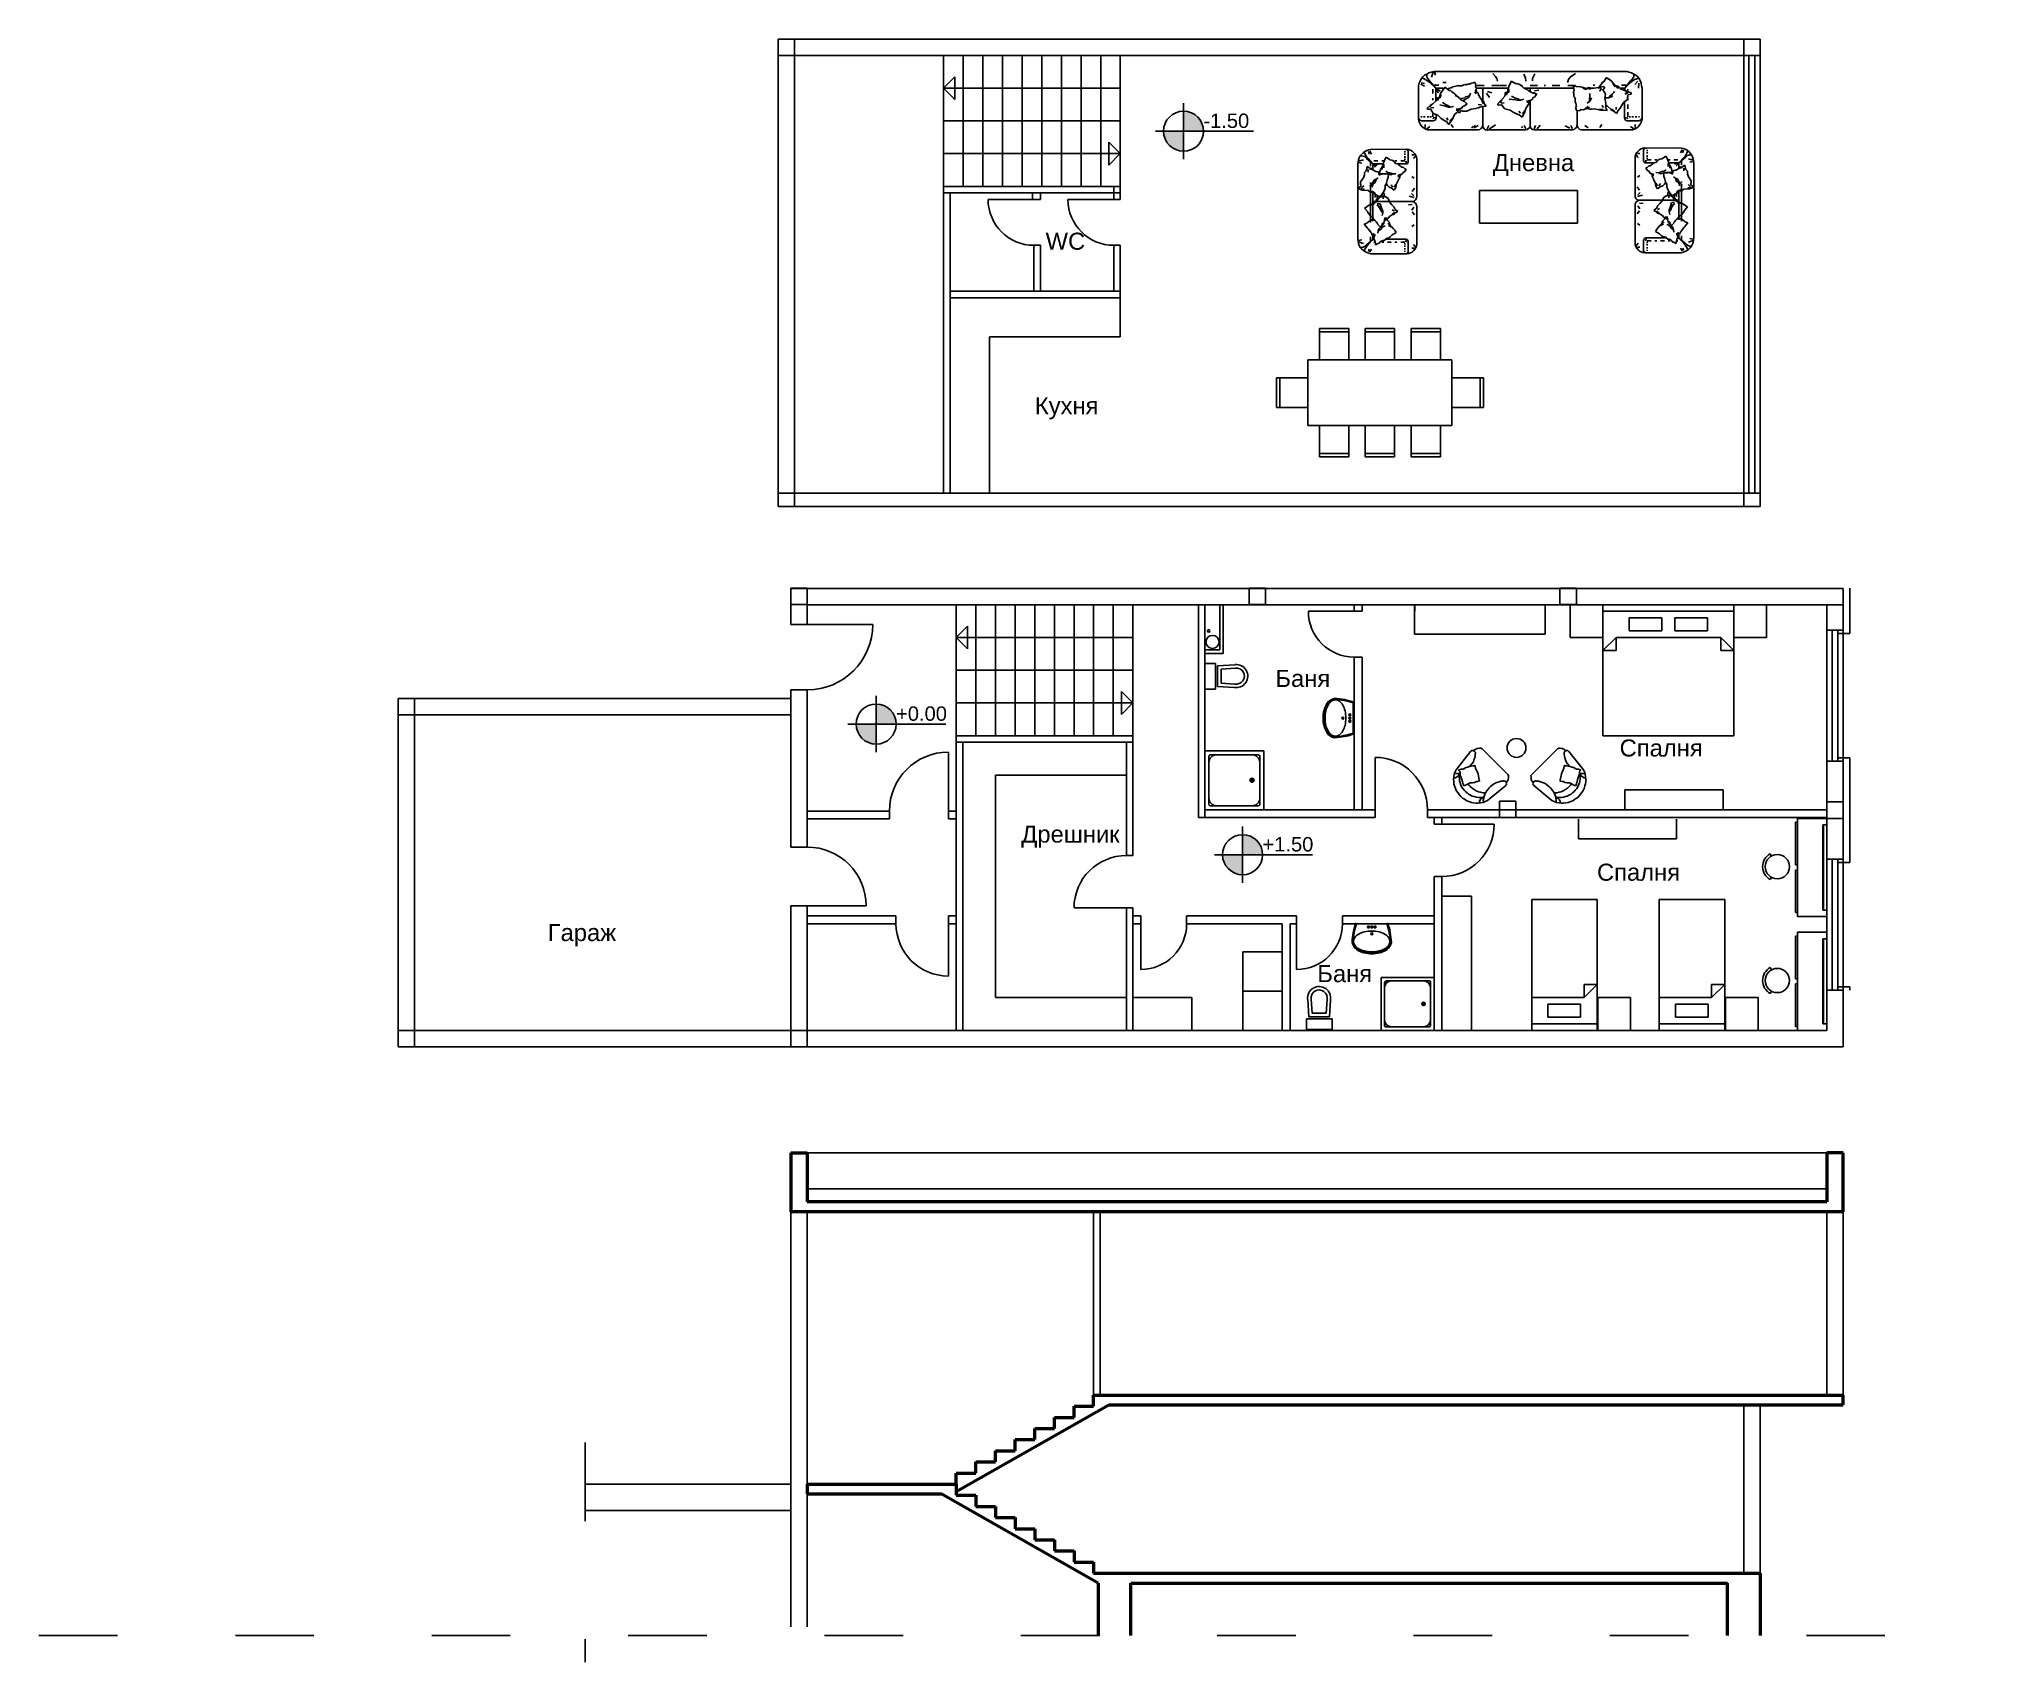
# Model space of a CAD drawing. Header units: metres. Extents: x 95 to 392, y -2185 to -1937.
import ezdxf

# ---------------------------------------------------------------- set-up
doc = ezdxf.new("R2010")
doc.units = ezdxf.units.M
doc.header["$MEASUREMENT"] = 0
doc.linetypes.add('ACAD_ISO03W100', pattern=[30, 12, -18])
doc.layers.add('konstr1', color=1, linetype='Continuous', lineweight=50)
for name, color, linetype in [('NADPISI', 191, 'Continuous'), ('osi', 3, 'ACAD_ISO03W100'), ('steni1', 6, 'Continuous')]:
    doc.layers.add(name, color=color, linetype=linetype)
doc.styles.get("Standard").update_dxf_attribs({"font": 'arial.ttf'})

msp = doc.modelspace()

# ---------------------------------------------------------------- texts
at = {"layer": 'NADPISI'}
for s, p in [('-1.50', (272.46, -1950.6)), ('+0.00', (225.51, -2041.13)), ('+1.50', (281.49, -2061.08))]:
    msp.add_text(s, height=2.2, dxfattribs=at).set_placement(p)
at = {"layer": 'steni1'}
for s, p in [('Дневна', (316.68, -1957.19)), ('WC', (248.36, -1969.19)), ('Кухня', (246.72, -1994.31)), ('Баня', (283.47, -2035.96)), ('Спалня', (336.05, -2046.58)), ('Дрешник', (244.64, -2059.73)), ('Спалня', (332.59, -2065.55)), ('Гараж', (172.3, -2074.77)), ('Баня', (289.87, -2081.04))]:
    msp.add_text(s, height=2.598, dxfattribs=at).set_placement(p)

# ---------------------------------------------------------------- blocks, each defined once
blk = doc.blocks.new('sofa-37')
at = {"color": 0, "linetype": 'ByBlock'}
for p, q in [((-0.07, 0.89), (-0.045, 0.895)), ((-0.045, 0.895), (-0.07, 0.89)), ((0.53, 0.895), (-0.045, 0.895)), ((0.55, 0.89), (0.53, 0.895)), ((0.665, 0.89), (0.68, 0.895)), ((0.665, 0.89), (0.68, 0.895)), ((0.665, 0.89), (0.68, 0.895)), ((0.665, 0.89), (0.68, 0.895)), ((1.255, 0.895), (0.68, 0.895)), ((0.68, 0.895), (1.255, 0.895)), ((0.68, 0.895), (0.905, 0.895)), ((0.905, 0.895), (0.68, 0.895)), ((1.285, 0.89), (1.255, 0.895)), ((1.255, 0.895), (1.285, 0.89)), ((-0.195, 0.745), (-0.19, 0.775)), ((-0.19, 0.775), (-0.195, 0.745)), ((-0.19, 0.715), (-0.195, 0.745)), ((-0.195, 0.745), (-0.19, 0.715)), ((-0.195, 0.225), (-0.19, 0.715)), ((-0.195, 0.225), (-0.19, 0.715)), ((-0.19, 0.775), (-0.18, 0.8)), ((-0.18, 0.8), (-0.19, 0.775)), ((-0.19, 0.74), (-0.185, 0.75)), ((-0.19, 0.73), (-0.19, 0.74)), ((-0.19, 0.715), (-0.19, 0.73)), ((-0.185, 0.75), (-0.175, 0.76)), ((-0.18, 0.8), (-0.165, 0.825)), ((-0.165, 0.825), (-0.18, 0.8)), ((-0.175, 0.76), (-0.165, 0.765)), ((-0.165, 0.825), (-0.145, 0.845)), ((-0.145, 0.845), (-0.165, 0.825)), ((-0.165, 0.765), (-0.155, 0.765)), ((-0.165, 0.71), (-0.145, 0.71)), ((-0.155, 0.765), (-0.14, 0.765)), ((-0.145, 0.845), (-0.125, 0.865)), ((-0.125, 0.865), (-0.145, 0.845)), ((-0.14, 0.765), (-0.02, 0.765)), ((-0.13, 0.71), (-0.11, 0.71)), ((-0.125, 0.865), (-0.1, 0.88)), ((-0.1, 0.88), (-0.125, 0.865)), ((-0.11, 0.82), (-0.11, 0.855)), ((-0.1, 0.88), (-0.07, 0.89)), ((-0.07, 0.89), (-0.1, 0.88)), ((-0.05, 0.845), (-0.085, 0.875)), ((-0.085, 0.71), (-0.06, 0.71)), ((-0.05, 0.71), (-0.025, 0.71)), ((-0.02, 0.765), (-0.005, 0.765)), ((-0.015, 0.71), (-0.015, 0.65)), ((-0.01, 0.73), (0, 0.74)), ((-0.01, 0.725), (0.015, 0.73)), ((-0.005, 0.765), (0.005, 0.765)), ((0.005, 0.765), (0.015, 0.755)), ((0.015, 0.755), (0.025, 0.75)), ((0.025, 0.75), (0.03, 0.74)), ((0.035, 0.615), (0.025, 0.58)), ((0.03, 0.74), (0.03, 0.73)), ((0.03, 0.73), (0.03, 0.715)), ((0.03, 0.715), (0.03, 0.595)), ((0.055, 0.625), (0.035, 0.615)), ((0.07, 0.65), (0.055, 0.635)), ((0.055, 0.635), (0.055, 0.625)), ((0.08, 0.665), (0.07, 0.65)), ((0.105, 0.71), (0.08, 0.685)), ((0.08, 0.685), (0.08, 0.675)), ((0.08, 0.675), (0.08, 0.665)), ((0.11, 0.725), (0.105, 0.71)), ((0.115, 0.73), (0.11, 0.725)), ((0.145, 0.71), (0.115, 0.73)), ((0.16, 0.685), (0.145, 0.71)), ((0.175, 0.675), (0.16, 0.685)), ((0.19, 0.665), (0.175, 0.675)), ((0.19, 0.665), (0.205, 0.615)), ((0.22, 0.635), (0.19, 0.665)), ((0.205, 0.615), (0.215, 0.605)), ((0.22, 0.635), (0.245, 0.635)), ((0.225, 0.635), (0.22, 0.635)), ((0.225, 0.82), (0.25, 0.855)), ((0.23, 0.605), (0.225, 0.635)), ((0.245, 0.635), (0.26, 0.62)), ((0.26, 0.62), (0.285, 0.61)), ((0.27, 0.615), (0.27, 0.615)), ((0.285, 0.61), (0.345, 0.58)), ((0.45, 0.825), (0.4, 0.86)), ((0.52, 0.85), (0.485, 0.815)), ((0.545, 0.855), (0.525, 0.78)), ((0.565, 0.885), (0.55, 0.89)), ((0.58, 0.875), (0.565, 0.885)), ((0.595, 0.86), (0.58, 0.875)), ((0.605, 0.845), (0.595, 0.86)), ((0.605, 0.825), (0.61, 0.845)), ((0.605, 0.825), (0.61, 0.845)), ((0.605, 0.825), (0.605, 0.845)), ((0.605, 0.825), (0.61, 0.845)), ((0.605, 0.83), (0.605, 0.475)), ((0.605, 0.83), (0.605, 0.225)), ((0.605, 0.81), (0.605, 0.825)), ((0.605, 0.81), (0.605, 0.825)), ((0.605, 0.81), (0.605, 0.825)), ((0.608, 0.835), (0.61, 0.845)), ((0.61, 0.845), (0.62, 0.86)), ((0.61, 0.845), (0.62, 0.86)), ((0.61, 0.845), (0.62, 0.86)), ((0.61, 0.845), (0.62, 0.86)), ((0.62, 0.86), (0.63, 0.875)), ((0.62, 0.86), (0.63, 0.875)), ((0.62, 0.86), (0.63, 0.875)), ((0.62, 0.86), (0.63, 0.875)), ((0.63, 0.875), (0.645, 0.885)), ((0.63, 0.875), (0.645, 0.885)), ((0.63, 0.875), (0.645, 0.885)), ((0.63, 0.875), (0.645, 0.885)), ((0.645, 0.885), (0.665, 0.89)), ((0.645, 0.885), (0.665, 0.89)), ((0.645, 0.885), (0.665, 0.89)), ((0.645, 0.885), (0.665, 0.89)), ((0.65, 0.825), (0.655, 0.77)), ((0.69, 0.85), (0.735, 0.82)), ((0.76, 0.605), (0.725, 0.565)), ((0.78, 0.565), (0.76, 0.605)), ((0.765, 0.825), (0.81, 0.86)), ((0.985, 0.82), (0.96, 0.855)), ((1.18, 0.73), (1.185, 0.74)), ((1.18, 0.715), (1.18, 0.73)), ((1.18, 0.415), (1.18, 0.715)), ((1.185, 0.74), (1.19, 0.75)), ((1.19, 0.75), (1.2, 0.755)), ((1.22, 0.725), (1.195, 0.73)), ((1.2, 0.755), (1.21, 0.765)), ((1.21, 0.765), (1.22, 0.765)), ((1.22, 0.73), (1.215, 0.74)), ((1.22, 0.765), (1.23, 0.765)), ((1.225, 0.71), (1.225, 0.65)), ((1.23, 0.765), (1.355, 0.765)), ((1.26, 0.71), (1.24, 0.71)), ((1.26, 0.845), (1.3, 0.875)), ((1.295, 0.71), (1.275, 0.71)), ((1.31, 0.88), (1.285, 0.89)), ((1.285, 0.89), (1.31, 0.88)), ((1.335, 0.865), (1.31, 0.88)), ((1.31, 0.88), (1.335, 0.865)), ((1.32, 0.82), (1.32, 0.855)), ((1.34, 0.71), (1.32, 0.71)), ((1.36, 0.845), (1.335, 0.865)), ((1.335, 0.865), (1.36, 0.845)), ((1.355, 0.765), (1.365, 0.765)), ((1.38, 0.825), (1.36, 0.845)), ((1.36, 0.845), (1.38, 0.825)), ((1.375, 0.71), (1.36, 0.71)), ((1.365, 0.765), (1.375, 0.765)), ((1.375, 0.765), (1.39, 0.76)), ((1.39, 0.8), (1.38, 0.825)), ((1.38, 0.825), (1.39, 0.8)), ((1.4, 0.775), (1.39, 0.8)), ((1.39, 0.8), (1.4, 0.775)), ((1.39, 0.76), (1.395, 0.75)), ((1.395, 0.75), (1.4, 0.74)), ((1.405, 0.745), (1.4, 0.775)), ((1.4, 0.775), (1.405, 0.745)), ((1.4, 0.74), (1.405, 0.73)), ((1.405, 0.715), (1.405, 0.745)), ((1.405, 0.745), (1.405, 0.715)), ((1.405, 0.73), (1.405, 0.715)), ((1.405, 0.715), (1.405, 0.225)), ((1.405, 0.715), (1.405, 0.225)), ((-0.035, 0.475), (-0.07, 0.425)), ((-0.07, 0.425), (-0.045, 0.41)), ((-0.045, 0.41), (-0.035, 0.405)), ((-0.03, 0.485), (-0.035, 0.475)), ((-0.035, 0.405), (0.005, 0.39)), ((-0.025, 0.515), (-0.03, 0.485)), ((-0.015, 0.535), (-0.025, 0.515)), ((-0.015, 0.59), (-0.015, 0.56)), ((-0.005, 0.55), (-0.015, 0.535)), ((-0.015, 0.36), (-0.015, 0.39)), ((-0.015, 0.24), (-0.015, 0.3)), ((0.01, 0.56), (-0.005, 0.55)), ((0.005, 0.39), (0.025, 0.38)), ((0.03, 0.575), (0.01, 0.56)), ((0.025, 0.58), (0.03, 0.575)), ((0.025, 0.38), (0.05, 0.39)), ((0.025, 0.38), (0.055, 0.375)), ((0.03, 0.38), (0.03, 0.225)), ((0.05, 0.39), (0.065, 0.39)), ((0.055, 0.375), (0.075, 0.365)), ((0.065, 0.39), (0.09, 0.39)), ((0.075, 0.365), (0.1, 0.35)), ((0.075, 0.365), (0.1, 0.365)), ((0.1, 0.365), (0.115, 0.365)), ((0.1, 0.35), (0.105, 0.345)), ((0.105, 0.345), (0.145, 0.33)), ((0.15, 0.435), (0.14, 0.42)), ((0.145, 0.33), (0.165, 0.315)), ((0.15, 0.3), (0.145, 0.27)), ((0.165, 0.455), (0.15, 0.435)), ((0.16, 0.315), (0.15, 0.3)), ((0.175, 0.335), (0.16, 0.315)), ((0.185, 0.53), (0.165, 0.485)), ((0.165, 0.485), (0.165, 0.455)), ((0.175, 0.395), (0.19, 0.46)), ((0.18, 0.375), (0.175, 0.335)), ((0.175, 0.335), (0.18, 0.33)), ((0.185, 0.53), (0.18, 0.575)), ((0.19, 0.41), (0.18, 0.395)), ((0.18, 0.395), (0.18, 0.375)), ((0.18, 0.375), (0.2, 0.325)), ((0.18, 0.33), (0.185, 0.305)), ((0.2, 0.5), (0.185, 0.53)), ((0.195, 0.46), (0.185, 0.435)), ((0.185, 0.435), (0.19, 0.41)), ((0.19, 0.46), (0.2, 0.5)), ((0.2, 0.46), (0.195, 0.46)), ((0.22, 0.455), (0.2, 0.46)), ((0.2, 0.325), (0.2, 0.315)), ((0.245, 0.455), (0.22, 0.455)), ((0.25, 0.45), (0.245, 0.455)), ((0.265, 0.275), (0.245, 0.305)), ((0.265, 0.445), (0.25, 0.45)), ((0.28, 0.44), (0.265, 0.445)), ((0.31, 0.435), (0.28, 0.44)), ((0.31, 0.425), (0.31, 0.435)), ((0.32, 0.435), (0.31, 0.425)), ((0.36, 0.41), (0.32, 0.435)), ((0.36, 0.445), (0.335, 0.425)), ((0.345, 0.58), (0.36, 0.58)), ((0.385, 0.55), (0.345, 0.575)), ((0.385, 0.53), (0.35, 0.505)), ((0.355, 0.41), (0.36, 0.41)), ((0.39, 0.41), (0.355, 0.41)), ((0.36, 0.58), (0.39, 0.575)), ((0.385, 0.47), (0.36, 0.445)), ((0.395, 0.5), (0.385, 0.47)), ((0.39, 0.575), (0.43, 0.55)), ((0.4, 0.41), (0.39, 0.41)), ((0.43, 0.55), (0.395, 0.505)), ((0.395, 0.505), (0.395, 0.5)), ((0.415, 0.405), (0.4, 0.41)), ((0.44, 0.395), (0.415, 0.405)), ((0.47, 0.38), (0.44, 0.395)), ((0.475, 0.375), (0.47, 0.38)), ((0.485, 0.395), (0.475, 0.38)), ((0.475, 0.38), (0.515, 0.345)), ((0.54, 0.35), (0.475, 0.375)), ((0.52, 0.395), (0.485, 0.395)), ((0.505, 0.365), (0.54, 0.335)), ((0.505, 0.275), (0.53, 0.315)), ((0.515, 0.345), (0.55, 0.32)), ((0.535, 0.405), (0.52, 0.395)), ((0.52, 0.375), (0.565, 0.38)), ((0.53, 0.32), (0.54, 0.35)), ((0.53, 0.315), (0.53, 0.32)), ((0.56, 0.455), (0.535, 0.42)), ((0.535, 0.42), (0.535, 0.405)), ((0.55, 0.32), (0.59, 0.29)), ((0.62, 0.485), (0.56, 0.455)), ((0.655, 0.515), (0.62, 0.485)), ((0.64, 0.335), (0.715, 0.36)), ((0.64, 0.29), (0.64, 0.33)), ((0.685, 0.545), (0.655, 0.515)), ((0.66, 0.285), (0.685, 0.33)), ((0.685, 0.315), (0.675, 0.305)), ((0.715, 0.56), (0.685, 0.545)), ((0.715, 0.335), (0.685, 0.315)), ((0.725, 0.565), (0.715, 0.56)), ((0.715, 0.36), (0.75, 0.375)), ((0.74, 0.345), (0.715, 0.335)), ((0.745, 0.55), (0.73, 0.52)), ((0.78, 0.375), (0.74, 0.345)), ((0.75, 0.375), (0.78, 0.375)), ((0.77, 0.56), (0.8, 0.525)), ((0.805, 0.545), (0.78, 0.565)), ((0.78, 0.375), (0.82, 0.365)), ((0.805, 0.525), (0.805, 0.545)), ((0.835, 0.475), (0.805, 0.525)), ((0.86, 0.455), (0.835, 0.475)), ((0.855, 0.455), (0.85, 0.455)), ((0.85, 0.425), (0.875, 0.42)), ((0.86, 0.405), (0.85, 0.41)), ((0.87, 0.445), (0.86, 0.455)), ((0.91, 0.395), (0.86, 0.405)), ((0.895, 0.445), (0.865, 0.44)), ((0.885, 0.42), (0.87, 0.445)), ((0.875, 0.42), (0.885, 0.42)), ((0.885, 0.42), (0.91, 0.395)), ((0.92, 0.47), (0.895, 0.445)), ((0.91, 0.395), (0.93, 0.39)), ((0.93, 0.475), (0.92, 0.47)), ((0.96, 0.485), (0.93, 0.475)), ((0.93, 0.395), (0.99, 0.345)), ((0.93, 0.39), (0.94, 0.365)), ((0.935, 0.455), (0.945, 0.46)), ((0.945, 0.3), (0.935, 0.29)), ((0.94, 0.365), (0.96, 0.365)), ((0.945, 0.46), (0.96, 0.485)), ((0.955, 0.3), (0.945, 0.3)), ((0.975, 0.32), (0.955, 0.3)), ((0.96, 0.485), (0.975, 0.495)), ((0.96, 0.365), (0.99, 0.335)), ((0.98, 0.485), (0.97, 0.46)), ((0.975, 0.495), (0.995, 0.52)), ((0.98, 0.395), (0.975, 0.41)), ((0.985, 0.33), (0.975, 0.32)), ((0.99, 0.495), (0.98, 0.485)), ((0.995, 0.365), (0.98, 0.395)), ((0.99, 0.335), (0.985, 0.33)), ((0.995, 0.52), (0.99, 0.495)), ((0.99, 0.345), (1.02, 0.315)), ((0.995, 0.52), (1.015, 0.535)), ((1.025, 0.35), (0.995, 0.365)), ((1.015, 0.535), (1.045, 0.56)), ((1.02, 0.315), (1.055, 0.305)), ((1.055, 0.305), (1.025, 0.35)), ((1.045, 0.56), (1.055, 0.565)), ((1.055, 0.565), (1.08, 0.58)), ((1.055, 0.305), (1.09, 0.3)), ((1.08, 0.58), (1.115, 0.52)), ((1.115, 0.52), (1.12, 0.515)), ((1.12, 0.515), (1.145, 0.49)), ((1.145, 0.49), (1.155, 0.47)), ((1.155, 0.47), (1.165, 0.455)), ((1.165, 0.455), (1.165, 0.445)), ((1.165, 0.445), (1.17, 0.42)), ((1.17, 0.42), (1.18, 0.42)), ((1.18, 0.42), (1.2, 0.395)), ((1.2, 0.395), (1.2, 0.375)), ((1.2, 0.375), (1.205, 0.365)), ((1.205, 0.365), (1.21, 0.35)), ((1.21, 0.35), (1.225, 0.33)), ((1.225, 0.59), (1.225, 0.56)), ((1.225, 0.445), (1.225, 0.505)), ((1.225, 0.36), (1.225, 0.39)), ((1.225, 0.33), (1.235, 0.325)), ((1.235, 0.325), (1.24, 0.32)), ((1.24, 0.32), (1.25, 0.29)), ((-0.19, 0.19), (-0.195, 0.225)), ((-0.19, 0.19), (-0.195, 0.225)), ((-0.185, 0.16), (-0.19, 0.19)), ((-0.185, 0.16), (-0.19, 0.19)), ((-0.175, 0.13), (-0.185, 0.16)), ((-0.175, 0.13), (-0.185, 0.16)), ((-0.16, 0.1), (-0.175, 0.13)), ((-0.16, 0.1), (-0.175, 0.13)), ((-0.165, 0.175), (-0.12, 0.2)), ((-0.12, 0.165), (-0.16, 0.155)), ((-0.14, 0.075), (-0.16, 0.1)), ((-0.14, 0.075), (-0.16, 0.1)), ((-0.125, 0.1), (-0.15, 0.095)), ((-0.115, 0.05), (-0.14, 0.075)), ((-0.115, 0.05), (-0.14, 0.075)), ((-0.095, 0.115), (-0.125, 0.1)), ((-0.09, 0.03), (-0.115, 0.05)), ((-0.09, 0.03), (-0.115, 0.05)), ((-0.07, 0.13), (-0.095, 0.115)), ((-0.085, 0.075), (-0.09, 0.055)), ((-0.09, 0.055), (-0.09, 0.03)), ((-0.06, 0.015), (-0.09, 0.03)), ((-0.06, 0.015), (-0.09, 0.03)), ((-0.08, 0.095), (-0.085, 0.075)), ((-0.065, 0.11), (-0.08, 0.095)), ((-0.05, 0.15), (-0.07, 0.13)), ((-0.05, 0.125), (-0.065, 0.11)), ((-0.03, 0.005), (-0.06, 0.015)), ((-0.03, 0.005), (-0.06, 0.015)), ((0.03, 0.225), (-0.05, 0.125)), ((0.03, 0.225), (-0.05, 0.15)), ((-0.01, 0.005), (-0.03, 0.08)), ((0, 0), (-0.03, 0.005)), ((0, 0), (-0.03, 0.005)), ((0.035, -0.005), (0, 0)), ((0.035, -0.005), (0, 0)), ((0.005, 0.185), (0.065, 0.185)), ((0.02, 0.055), (0.01, 0.005)), ((0.055, 0.29), (0.03, 0.225)), ((0.08, 0.265), (0.03, 0.225)), ((0.12, 0.225), (0.03, 0.225)), ((0.095, 0.175), (0.07, 0.135)), ((0.07, 0.135), (0.12, 0.125)), ((0.1, 0.21), (0.095, 0.175)), ((0.115, 0.215), (0.1, 0.21)), ((0.105, 0.17), (0.115, 0.21)), ((0.145, 0.27), (0.115, 0.215)), ((0.115, 0.15), (0.155, 0.15)), ((0.12, 0.125), (0.135, 0.12)), ((0.135, 0.12), (0.16, 0.095)), ((0.155, 0.29), (0.15, 0.285)), ((0.16, 0.095), (0.2, 0.095)), ((0.2, 0.095), (0.245, 0.08)), ((0.245, 0.08), (0.305, 0.035)), ((0.265, 0.275), (0.315, 0.26)), ((0.28, 0.245), (0.265, 0.275)), ((0.315, 0.225), (0.28, 0.245)), ((0.305, 0.035), (0.35, 0.035)), ((0.315, 0.26), (0.33, 0.235)), ((0.37, 0.175), (0.315, 0.225)), ((0.315, 0.185), (0.335, 0.185)), ((0.33, 0.235), (0.365, 0.215)), ((0.35, 0.035), (0.36, 0.05)), ((0.36, 0.05), (0.375, 0.035)), ((0.365, 0.215), (0.385, 0.215)), ((0.365, 0.185), (0.925, 0.185)), ((0.395, 0.05), (0.365, 0.085)), ((0.375, 0.035), (0.395, 0.005)), ((0.395, 0.005), (0.41, 0.005)), ((0.405, 0.035), (0.415, 0.09)), ((0.41, 0.005), (0.43, 0.06)), ((0.455, 0.185), (0.425, 0.185)), ((0.43, 0.095), (0.435, 0.15)), ((0.43, 0.06), (0.43, 0.095)), ((0.445, 0.195), (0.435, 0.185)), ((0.435, 0.15), (0.455, 0.175)), ((0.445, 0.215), (0.46, 0.235)), ((0.46, 0.215), (0.445, 0.195)), ((0.455, 0.175), (0.46, 0.185)), ((0.46, 0.235), (0.475, 0.255)), ((0.46, 0.215), (0.48, 0.235)), ((0.46, 0.185), (0.46, 0.215)), ((0.485, 0.185), (0.46, 0.185)), ((0.47, 0.225), (0.905, 0.225)), ((0.475, 0.255), (0.495, 0.26)), ((0.48, 0.235), (0.495, 0.26)), ((0.495, 0.26), (0.505, 0.275)), ((0.545, 0.26), (0.505, 0.26)), ((0.565, 0.29), (0.515, 0.29)), ((0.575, 0.185), (0.515, 0.185)), ((0.575, 0.185), (0.545, 0.185)), ((0.585, 0.27), (0.565, 0.295)), ((0.59, 0.29), (0.6, 0.26)), ((0.6, 0.26), (0.605, 0.245)), ((0.605, 0.245), (0.635, 0.235)), ((0.62, 0.26), (0.615, 0.275)), ((0.635, 0.235), (0.62, 0.26)), ((0.64, 0.215), (0.635, 0.235)), ((0.635, 0.225), (0.905, 0.225)), ((0.635, 0.185), (0.695, 0.185)), ((0.65, 0.185), (0.64, 0.215)), ((0.65, 0.225), (0.645, 0.245)), ((0.655, 0.21), (0.65, 0.225)), ((0.65, 0.185), (0.655, 0.21)), ((0.66, 0.165), (0.65, 0.185)), ((0.685, 0.125), (0.66, 0.165)), ((0.69, 0.125), (0.685, 0.125)), ((0.705, 0.095), (0.69, 0.125)), ((0.765, 0.145), (0.705, 0.095)), ((0.755, 0.185), (0.785, 0.185)), ((0.775, 0.145), (0.765, 0.145)), ((0.8, 0.165), (0.775, 0.145)), ((0.82, 0.18), (0.8, 0.165)), ((0.83, 0.185), (0.82, 0.18)), ((0.835, 0.2), (0.83, 0.185)), ((0.855, 0.23), (0.835, 0.2)), ((0.845, 0.185), (0.88, 0.185)), ((0.89, 0.245), (0.855, 0.225)), ((0.855, 0.225), (0.855, 0.23)), ((0.855, 0.225), (0.855, 0.225)), ((0.88, 0.225), (0.86, 0.225)), ((0.885, 0.21), (0.875, 0.235)), ((0.895, 0.185), (0.875, 0.185)), ((0.9, 0.175), (0.885, 0.21)), ((0.895, 0.26), (0.89, 0.245)), ((0.9, 0.26), (0.895, 0.26)), ((0.915, 0.275), (0.9, 0.26)), ((0.92, 0.145), (0.9, 0.175)), ((0.935, 0.29), (0.915, 0.275)), ((0.93, 0.14), (0.92, 0.145)), ((0.95, 0.09), (0.93, 0.14)), ((0.985, 0.12), (0.95, 0.09)), ((1.005, 0.135), (0.985, 0.12)), ((1.02, 0.15), (1.005, 0.135)), ((1.07, 0.185), (1.02, 0.15)), ((1.09, 0.2), (1.07, 0.185)), ((1.085, 0.195), (1.085, 0.195)), ((1.12, 0.23), (1.09, 0.235)), ((1.11, 0.21), (1.09, 0.2)), ((1.115, 0.255), (1.105, 0.255)), ((1.13, 0.23), (1.11, 0.21)), ((1.11, 0.21), (1.12, 0.215)), ((1.16, 0.24), (1.115, 0.255)), ((1.13, 0.23), (1.12, 0.23)), ((1.125, 0.225), (1.185, 0.225)), ((1.16, 0.24), (1.13, 0.23)), ((1.205, 0.185), (1.145, 0.185)), ((1.185, 0.245), (1.16, 0.24)), ((1.21, 0), (1.18, -0.005)), ((1.21, 0), (1.18, -0.005)), ((1.2, 0.255), (1.185, 0.245)), ((1.185, 0.245), (1.185, 0.225)), ((1.185, 0.225), (1.26, 0.15)), ((1.185, 0.225), (1.265, 0.125)), ((1.19, 0.055), (1.2, 0.005)), ((1.23, 0.26), (1.2, 0.255)), ((1.245, 0.005), (1.21, 0)), ((1.245, 0.005), (1.21, 0)), ((1.22, 0.005), (1.245, 0.08)), ((1.225, 0.24), (1.225, 0.255)), ((1.265, 0.27), (1.23, 0.26)), ((1.275, 0.015), (1.245, 0.005)), ((1.275, 0.015), (1.245, 0.005)), ((1.25, 0.29), (1.265, 0.275)), ((1.26, 0.15), (1.285, 0.13)), ((1.265, 0.275), (1.265, 0.27)), ((1.265, 0.125), (1.28, 0.11)), ((1.305, 0.03), (1.275, 0.015)), ((1.305, 0.03), (1.275, 0.015)), ((1.28, 0.11), (1.29, 0.095)), ((1.285, 0.13), (1.31, 0.115)), ((1.29, 0.095), (1.3, 0.075)), ((1.3, 0.075), (1.305, 0.055)), ((1.305, 0.055), (1.3, 0.03)), ((1.33, 0.05), (1.305, 0.03)), ((1.33, 0.05), (1.305, 0.03)), ((1.31, 0.115), (1.335, 0.1)), ((1.35, 0.075), (1.33, 0.05)), ((1.35, 0.075), (1.33, 0.05)), ((1.375, 0.175), (1.335, 0.2)), ((1.335, 0.165), (1.37, 0.155)), ((1.335, 0.1), (1.365, 0.095)), ((1.37, 0.1), (1.35, 0.075)), ((1.37, 0.1), (1.35, 0.075)), ((1.385, 0.13), (1.37, 0.1)), ((1.385, 0.13), (1.37, 0.1)), ((1.395, 0.16), (1.385, 0.13)), ((1.395, 0.16), (1.385, 0.13)), ((1.405, 0.19), (1.395, 0.16)), ((1.405, 0.19), (1.395, 0.16)), ((1.405, 0.225), (1.405, 0.19)), ((1.405, 0.225), (1.405, 0.19)), ((1.18, -0.005), (0.035, -0.005)), ((1.18, -0.005), (0.035, -0.005))]:
    blk.add_line(p, q, dxfattribs=at)
blk = doc.blocks.new('sofa-35')
at = {"color": 0, "linetype": 'ByBlock'}
for p, q in [((-0.156, 0.88), (-0.126, 0.895)), ((-0.126, 0.895), (-0.156, 0.88)), ((-0.126, 0.895), (-0.09, 0.895)), ((-0.09, 0.895), (-0.126, 0.895)), ((-0.09, 0.895), (0.63, 0.895)), ((0.63, 0.895), (-0.09, 0.895)), ((0.63, 0.895), (0.654, 0.895)), ((0.654, 0.895), (0.63, 0.895)), ((0.654, 0.895), (0.678, 0.885)), ((0.678, 0.885), (0.654, 0.895)), ((0.792, 0.895), (0.768, 0.885)), ((0.792, 0.895), (0.768, 0.885)), ((0.816, 0.895), (0.792, 0.895)), ((0.816, 0.895), (0.792, 0.895)), ((0.816, 0.895), (1.152, 0.895)), ((1.152, 0.895), (0.816, 0.895)), ((1.152, 0.895), (1.356, 0.895)), ((1.356, 0.895), (1.152, 0.895)), ((1.356, 0.895), (1.38, 0.895)), ((1.38, 0.895), (1.356, 0.895)), ((1.38, 0.895), (1.404, 0.885)), ((1.404, 0.885), (1.38, 0.895)), ((1.506, 0.895), (1.482, 0.885)), ((1.506, 0.895), (1.482, 0.885)), ((1.53, 0.895), (1.506, 0.895)), ((1.53, 0.895), (1.506, 0.895)), ((1.53, 0.895), (1.866, 0.895)), ((1.866, 0.895), (1.53, 0.895)), ((1.866, 0.895), (2.07, 0.895)), ((2.07, 0.895), (1.866, 0.895)), ((2.088, 0.9), (2.07, 0.895)), ((2.088, 0.9), (2.07, 0.895)), ((2.106, 0.895), (2.088, 0.9)), ((2.106, 0.895), (2.088, 0.9)), ((2.124, 0.89), (2.106, 0.895)), ((2.124, 0.89), (2.106, 0.895)), ((2.226, 0.895), (2.208, 0.885)), ((2.226, 0.895), (2.208, 0.885)), ((2.25, 0.895), (2.226, 0.895)), ((2.25, 0.895), (2.226, 0.895)), ((2.25, 0.895), (2.964, 0.895)), ((2.964, 0.895), (2.25, 0.895)), ((2.964, 0.895), (3, 0.895)), ((3, 0.895), (2.964, 0.895)), ((3, 0.895), (3.03, 0.88)), ((3.03, 0.88), (3, 0.895)), ((-0.27, 0.73), (-0.264, 0.76)), ((-0.264, 0.76), (-0.27, 0.73)), ((-0.27, 0.695), (-0.27, 0.73)), ((-0.27, 0.73), (-0.27, 0.695)), ((-0.264, 0.725), (-0.27, 0.71)), ((-0.27, 0.71), (-0.27, 0.695)), ((-0.27, 0.695), (-0.27, 0.255)), ((-0.27, 0.695), (-0.27, 0.255)), ((-0.264, 0.76), (-0.252, 0.79)), ((-0.252, 0.79), (-0.264, 0.76)), ((-0.258, 0.735), (-0.264, 0.725)), ((-0.246, 0.745), (-0.258, 0.735)), ((-0.252, 0.79), (-0.234, 0.82)), ((-0.234, 0.82), (-0.252, 0.79)), ((-0.234, 0.75), (-0.246, 0.745)), ((-0.234, 0.82), (-0.21, 0.845)), ((-0.21, 0.845), (-0.234, 0.82)), ((-0.222, 0.755), (-0.234, 0.75)), ((-0.234, 0.695), (-0.216, 0.695)), ((-0.204, 0.755), (-0.222, 0.755)), ((-0.21, 0.845), (-0.186, 0.865)), ((-0.186, 0.865), (-0.21, 0.845)), ((-0.06, 0.755), (-0.204, 0.755)), ((-0.192, 0.695), (-0.168, 0.695)), ((-0.186, 0.865), (-0.156, 0.88)), ((-0.156, 0.88), (-0.186, 0.865)), ((-0.168, 0.81), (-0.168, 0.855)), ((-0.096, 0.84), (-0.144, 0.875)), ((-0.138, 0.695), (-0.114, 0.695)), ((-0.096, 0.695), (-0.072, 0.695)), ((-0.042, 0.755), (-0.06, 0.755)), ((-0.054, 0.695), (-0.054, 0.625)), ((-0.054, 0.67), (-0.054, 0.635)), ((-0.048, 0.71), (-0.042, 0.725)), ((-0.048, 0.705), (-0.018, 0.71)), ((-0.03, 0.75), (-0.042, 0.755)), ((-0.018, 0.745), (-0.03, 0.75)), ((-0.012, 0.735), (-0.018, 0.745)), ((-0.006, 0.725), (-0.012, 0.735)), ((0, 0.71), (-0.006, 0.725)), ((0, 0.695), (0, 0.71)), ((0, 0.465), (0, 0.695)), ((0.12, 0.645), (0.096, 0.595)), ((0.162, 0.61), (0.12, 0.645)), ((0.15, 0.605), (0.198, 0.575)), ((0.198, 0.59), (0.162, 0.61)), ((0.342, 0.81), (0.372, 0.855)), ((0.606, 0.825), (0.552, 0.86)), ((0.678, 0.885), (0.696, 0.87)), ((0.696, 0.87), (0.678, 0.885)), ((0.678, 0.595), (0.732, 0.6)), ((0.696, 0.87), (0.708, 0.855)), ((0.708, 0.855), (0.696, 0.87)), ((0.708, 0.855), (0.72, 0.83)), ((0.72, 0.83), (0.708, 0.855)), ((0.72, 0.83), (0.72, 0.81)), ((0.726, 0.83), (0.72, 0.81)), ((0.72, 0.81), (0.72, 0.83)), ((0.726, 0.83), (0.72, 0.81)), ((0.72, 0.81), (0.72, 0.595)), ((0.732, 0.855), (0.726, 0.83)), ((0.732, 0.855), (0.726, 0.83)), ((0.75, 0.87), (0.732, 0.855)), ((0.75, 0.87), (0.732, 0.855)), ((0.732, 0.6), (0.732, 0.59)), ((0.768, 0.885), (0.75, 0.87)), ((0.768, 0.885), (0.75, 0.87)), ((0.816, 0.825), (0.792, 0.875)), ((0.834, 0.865), (0.906, 0.83)), ((1.332, 0.875), (1.284, 0.82)), ((1.356, 0.825), (1.38, 0.875)), ((1.404, 0.885), (1.422, 0.87)), ((1.422, 0.87), (1.404, 0.885)), ((1.422, 0.87), (1.434, 0.855)), ((1.434, 0.855), (1.422, 0.87)), ((1.434, 0.855), (1.44, 0.83)), ((1.44, 0.83), (1.434, 0.855)), ((1.446, 0.855), (1.44, 0.83)), ((1.446, 0.855), (1.44, 0.83)), ((1.44, 0.83), (1.44, 0.445)), ((1.464, 0.87), (1.446, 0.855)), ((1.464, 0.87), (1.446, 0.855)), ((1.482, 0.885), (1.464, 0.87)), ((1.482, 0.885), (1.464, 0.87)), ((1.494, 0.545), (1.518, 0.605)), ((1.53, 0.825), (1.506, 0.875)), ((1.518, 0.625), (1.542, 0.655)), ((1.518, 0.605), (1.518, 0.625)), ((1.554, 0.65), (1.524, 0.605)), ((1.542, 0.655), (1.56, 0.7)), ((1.554, 0.86), (1.572, 0.84)), ((1.56, 0.7), (1.608, 0.665)), ((1.584, 0.64), (1.614, 0.61)), ((1.608, 0.665), (1.62, 0.66)), ((1.62, 0.66), (1.656, 0.645)), ((1.656, 0.645), (1.698, 0.625)), ((1.698, 0.625), (1.746, 0.59)), ((2.064, 0.88), (1.968, 0.815)), ((2.07, 0.825), (2.094, 0.875)), ((2.142, 0.875), (2.124, 0.89)), ((2.142, 0.875), (2.124, 0.89)), ((2.154, 0.86), (2.142, 0.875)), ((2.154, 0.86), (2.142, 0.875)), ((2.16, 0.845), (2.154, 0.86)), ((2.16, 0.845), (2.154, 0.86)), ((2.16, 0.83), (2.16, 0.845)), ((2.16, 0.83), (2.16, 0.845)), ((2.16, 0.81), (2.16, 0.83)), ((2.166, 0.83), (2.16, 0.81)), ((2.16, 0.81), (2.16, 0.83)), ((2.166, 0.83), (2.16, 0.81)), ((2.16, 0.81), (2.16, 0.535)), ((2.172, 0.855), (2.166, 0.83)), ((2.172, 0.855), (2.166, 0.83)), ((2.19, 0.87), (2.172, 0.855)), ((2.19, 0.87), (2.172, 0.855)), ((2.208, 0.885), (2.19, 0.87)), ((2.208, 0.885), (2.19, 0.87)), ((2.292, 0.86), (2.232, 0.825)), ((2.274, 0.825), (2.334, 0.86)), ((2.34, 0.575), (2.406, 0.61)), ((2.406, 0.61), (2.466, 0.605)), ((2.466, 0.605), (2.484, 0.595)), ((2.484, 0.595), (2.502, 0.605)), ((2.502, 0.605), (2.52, 0.635)), ((2.52, 0.635), (2.544, 0.63)), ((2.532, 0.585), (2.544, 0.615)), ((2.544, 0.615), (2.562, 0.635)), ((2.544, 0.63), (2.55, 0.62)), ((2.562, 0.635), (2.592, 0.66)), ((2.562, 0.635), (2.574, 0.635)), ((2.592, 0.66), (2.622, 0.72)), ((2.646, 0.81), (2.616, 0.855)), ((2.622, 0.72), (2.628, 0.735)), ((2.628, 0.735), (2.652, 0.765)), ((2.664, 0.76), (2.628, 0.72)), ((2.652, 0.765), (2.682, 0.81)), ((2.682, 0.81), (2.718, 0.765)), ((2.694, 0.745), (2.712, 0.71)), ((2.718, 0.765), (2.73, 0.76)), ((2.73, 0.76), (2.766, 0.74)), ((2.766, 0.74), (2.802, 0.715)), ((2.802, 0.715), (2.844, 0.675)), ((2.844, 0.675), (2.916, 0.645)), ((2.88, 0.725), (2.874, 0.71)), ((2.874, 0.71), (2.874, 0.695)), ((2.874, 0.695), (2.874, 0.665)), ((2.886, 0.735), (2.88, 0.725)), ((2.892, 0.745), (2.886, 0.735)), ((2.904, 0.75), (2.892, 0.745)), ((2.922, 0.705), (2.892, 0.71)), ((2.922, 0.755), (2.904, 0.75)), ((2.922, 0.71), (2.916, 0.725)), ((2.916, 0.645), (2.946, 0.6)), ((2.934, 0.755), (2.922, 0.755)), ((2.928, 0.695), (2.928, 0.625)), ((2.928, 0.67), (2.928, 0.635)), ((3.084, 0.755), (2.934, 0.755)), ((2.97, 0.695), (2.946, 0.695)), ((2.946, 0.6), (2.946, 0.585)), ((2.97, 0.84), (3.018, 0.875)), ((3.012, 0.695), (2.988, 0.695)), ((3.03, 0.88), (3.06, 0.865)), ((3.06, 0.865), (3.03, 0.88)), ((3.042, 0.81), (3.042, 0.855)), ((3.066, 0.695), (3.042, 0.695)), ((3.06, 0.865), (3.09, 0.845)), ((3.09, 0.845), (3.06, 0.865)), ((3.096, 0.755), (3.084, 0.755)), ((3.09, 0.845), (3.108, 0.82)), ((3.108, 0.82), (3.09, 0.845)), ((3.108, 0.695), (3.09, 0.695)), ((3.108, 0.75), (3.096, 0.755)), ((3.108, 0.82), (3.126, 0.79)), ((3.126, 0.79), (3.108, 0.82)), ((3.12, 0.745), (3.108, 0.75)), ((3.132, 0.735), (3.12, 0.745)), ((3.126, 0.79), (3.138, 0.76)), ((3.138, 0.76), (3.126, 0.79)), ((3.138, 0.725), (3.132, 0.735)), ((3.138, 0.76), (3.144, 0.73)), ((3.144, 0.73), (3.138, 0.76)), ((3.144, 0.71), (3.138, 0.725)), ((3.144, 0.73), (3.144, 0.695)), ((3.144, 0.71), (3.144, 0.73)), ((3.144, 0.695), (3.144, 0.71)), ((3.144, 0.695), (3.144, 0.71)), ((3.144, 0.255), (3.144, 0.695)), ((3.144, 0.255), (3.144, 0.695)), ((-0.06, 0.36), (-0.102, 0.35)), ((-0.102, 0.35), (-0.102, 0.33)), ((-0.102, 0.33), (-0.048, 0.305)), ((-0.066, 0.325), (-0.018, 0.305)), ((-0.048, 0.37), (-0.06, 0.36)), ((-0.054, 0.505), (-0.054, 0.57)), ((-0.054, 0.41), (-0.054, 0.44)), ((-0.042, 0.435), (-0.054, 0.385)), ((-0.054, 0.385), (-0.048, 0.37)), ((-0.048, 0.335), (-0.006, 0.35)), ((-0.048, 0.305), (0, 0.29)), ((0.012, 0.475), (-0.042, 0.435)), ((0.042, 0.525), (0.012, 0.475)), ((0.066, 0.56), (0.042, 0.525)), ((0.09, 0.59), (0.066, 0.56)), ((0.096, 0.595), (0.09, 0.59)), ((0.126, 0.58), (0.126, 0.545)), ((0.162, 0.32), (0.15, 0.305)), ((0.186, 0.35), (0.162, 0.32)), ((0.174, 0.375), (0.204, 0.395)), ((0.204, 0.365), (0.186, 0.35)), ((0.204, 0.575), (0.198, 0.59)), ((0.258, 0.53), (0.204, 0.575)), ((0.24, 0.405), (0.204, 0.365)), ((0.204, 0.395), (0.24, 0.405)), ((0.24, 0.405), (0.288, 0.405)), ((0.282, 0.52), (0.258, 0.53)), ((0.264, 0.595), (0.288, 0.545)), ((0.324, 0.59), (0.264, 0.595)), ((0.288, 0.545), (0.282, 0.535)), ((0.282, 0.535), (0.282, 0.5)), ((0.282, 0.5), (0.288, 0.46)), ((0.288, 0.46), (0.3, 0.41)), ((0.3, 0.41), (0.288, 0.35)), ((0.288, 0.35), (0.312, 0.3)), ((0.312, 0.3), (0.33, 0.29)), ((0.318, 0.55), (0.342, 0.52)), ((0.366, 0.59), (0.324, 0.59)), ((0.324, 0.58), (0.384, 0.58)), ((0.348, 0.265), (0.378, 0.3)), ((0.384, 0.585), (0.366, 0.59)), ((0.462, 0.57), (0.384, 0.585)), ((0.504, 0.575), (0.462, 0.57)), ((0.528, 0.575), (0.504, 0.575)), ((0.504, 0.405), (0.516, 0.44)), ((0.516, 0.44), (0.534, 0.46)), ((0.564, 0.565), (0.528, 0.575)), ((0.534, 0.415), (0.528, 0.39)), ((0.528, 0.39), (0.528, 0.355)), ((0.528, 0.355), (0.534, 0.34)), ((0.534, 0.545), (0.558, 0.56)), ((0.534, 0.46), (0.57, 0.485)), ((0.534, 0.46), (0.534, 0.415)), ((0.552, 0.565), (0.558, 0.56)), ((0.564, 0.54), (0.552, 0.535)), ((0.558, 0.56), (0.564, 0.565)), ((0.606, 0.575), (0.564, 0.54)), ((0.564, 0.565), (0.606, 0.575)), ((0.606, 0.575), (0.624, 0.585)), ((0.624, 0.585), (0.66, 0.58)), ((0.66, 0.58), (0.678, 0.595)), ((0.732, 0.59), (0.738, 0.575)), ((0.744, 0.55), (0.732, 0.54)), ((0.732, 0.54), (0.738, 0.525)), ((0.738, 0.575), (0.744, 0.55)), ((0.738, 0.525), (0.738, 0.5)), ((0.738, 0.5), (0.744, 0.48)), ((0.744, 0.48), (0.744, 0.475)), ((0.744, 0.475), (0.75, 0.46)), ((0.744, 0.425), (0.762, 0.395)), ((0.75, 0.425), (0.744, 0.425)), ((0.75, 0.46), (0.75, 0.425)), ((0.762, 0.395), (0.774, 0.385)), ((0.78, 0.31), (0.768, 0.3)), ((0.768, 0.3), (0.78, 0.225)), ((0.774, 0.385), (0.774, 0.365)), ((0.774, 0.365), (0.774, 0.34)), ((0.774, 0.34), (0.78, 0.31)), ((1.386, 0.32), (1.332, 0.355)), ((1.374, 0.395), (1.344, 0.355)), ((1.344, 0.355), (1.356, 0.35)), ((1.356, 0.35), (1.368, 0.34)), ((1.368, 0.34), (1.398, 0.325)), ((1.398, 0.4), (1.374, 0.395)), ((1.404, 0.43), (1.398, 0.4)), ((1.398, 0.325), (1.41, 0.325)), ((1.428, 0.44), (1.404, 0.43)), ((1.41, 0.325), (1.422, 0.315)), ((1.422, 0.315), (1.446, 0.305)), ((1.452, 0.465), (1.428, 0.44)), ((1.428, 0.44), (1.482, 0.455)), ((1.44, 0.31), (1.44, 0.255)), ((1.446, 0.305), (1.464, 0.29)), ((1.452, 0.465), (1.458, 0.495)), ((1.464, 0.465), (1.452, 0.465)), ((1.458, 0.495), (1.47, 0.515)), ((1.488, 0.475), (1.464, 0.465)), ((1.47, 0.515), (1.494, 0.545)), ((1.476, 0.515), (1.482, 0.52)), ((1.482, 0.455), (1.494, 0.46)), ((1.584, 0.44), (1.536, 0.425)), ((1.614, 0.445), (1.584, 0.44)), ((1.584, 0.44), (1.638, 0.415)), ((1.662, 0.435), (1.614, 0.445)), ((1.638, 0.415), (1.668, 0.41)), ((1.758, 0.425), (1.662, 0.435)), ((1.668, 0.41), (1.704, 0.39)), ((1.704, 0.39), (1.722, 0.38)), ((1.746, 0.59), (1.824, 0.57)), ((1.764, 0.3), (1.77, 0.325)), ((1.764, 0.28), (1.764, 0.3)), ((1.782, 0.31), (1.794, 0.345)), ((1.818, 0.33), (1.782, 0.31)), ((1.782, 0.29), (1.782, 0.31)), ((1.794, 0.345), (1.8, 0.365)), ((1.824, 0.38), (1.818, 0.35)), ((1.818, 0.35), (1.818, 0.33)), ((1.824, 0.57), (1.86, 0.53)), ((1.866, 0.425), (1.824, 0.38)), ((1.884, 0.485), (1.836, 0.48)), ((1.86, 0.53), (1.866, 0.515)), ((1.866, 0.515), (1.884, 0.51)), ((1.896, 0.455), (1.866, 0.425)), ((1.902, 0.48), (1.872, 0.44)), ((1.884, 0.51), (1.926, 0.515)), ((1.938, 0.5), (1.896, 0.455)), ((1.926, 0.515), (1.938, 0.5)), ((2.088, 0.305), (2.022, 0.33)), ((2.106, 0.335), (2.058, 0.4)), ((2.112, 0.53), (2.178, 0.535)), ((2.142, 0.49), (2.112, 0.53)), ((2.154, 0.455), (2.142, 0.49)), ((2.154, 0.495), (2.178, 0.45)), ((2.172, 0.445), (2.154, 0.455)), ((2.16, 0.45), (2.16, 0.255)), ((2.214, 0.39), (2.172, 0.445)), ((2.178, 0.535), (2.19, 0.54)), ((2.184, 0.51), (2.232, 0.505)), ((2.19, 0.54), (2.232, 0.555)), ((2.226, 0.355), (2.214, 0.39)), ((2.226, 0.36), (2.226, 0.37)), ((2.232, 0.335), (2.226, 0.355)), ((2.232, 0.555), (2.274, 0.565)), ((2.256, 0.31), (2.232, 0.335)), ((2.262, 0.32), (2.256, 0.31)), ((2.256, 0.31), (2.262, 0.275)), ((2.268, 0.345), (2.262, 0.32)), ((2.262, 0.275), (2.28, 0.32)), ((2.274, 0.565), (2.34, 0.575)), ((2.28, 0.32), (2.286, 0.335)), ((2.364, 0.375), (2.352, 0.335)), ((2.382, 0.4), (2.364, 0.375)), ((2.364, 0.375), (2.424, 0.39)), ((2.418, 0.42), (2.382, 0.4)), ((2.442, 0.525), (2.4, 0.495)), ((2.4, 0.495), (2.412, 0.49)), ((2.412, 0.49), (2.424, 0.475)), ((2.466, 0.45), (2.418, 0.42)), ((2.424, 0.475), (2.448, 0.455)), ((2.424, 0.39), (2.442, 0.405)), ((2.466, 0.53), (2.442, 0.525)), ((2.442, 0.405), (2.49, 0.415)), ((2.448, 0.455), (2.46, 0.455)), ((2.46, 0.455), (2.472, 0.445)), ((2.478, 0.555), (2.466, 0.53)), ((2.472, 0.445), (2.496, 0.435)), ((2.502, 0.565), (2.478, 0.555)), ((2.526, 0.59), (2.49, 0.555)), ((2.49, 0.415), (2.508, 0.42)), ((2.496, 0.435), (2.508, 0.415)), ((2.532, 0.585), (2.502, 0.565)), ((2.502, 0.565), (2.556, 0.575)), ((2.508, 0.415), (2.52, 0.415)), ((2.52, 0.415), (2.526, 0.4)), ((2.526, 0.4), (2.562, 0.375)), ((2.544, 0.59), (2.532, 0.585)), ((2.538, 0.595), (2.544, 0.59)), ((2.568, 0.595), (2.544, 0.59)), ((2.556, 0.575), (2.568, 0.575)), ((2.562, 0.385), (2.586, 0.35)), ((2.562, 0.375), (2.562, 0.385)), ((2.568, 0.38), (2.568, 0.38)), ((2.586, 0.35), (2.592, 0.34)), ((2.592, 0.34), (2.61, 0.33)), ((2.658, 0.545), (2.61, 0.535)), ((2.61, 0.33), (2.634, 0.31)), ((2.634, 0.31), (2.658, 0.29)), ((2.658, 0.545), (2.706, 0.515)), ((2.688, 0.545), (2.658, 0.545)), ((2.73, 0.53), (2.688, 0.545)), ((2.706, 0.515), (2.73, 0.505)), ((2.82, 0.51), (2.73, 0.53)), ((2.73, 0.505), (2.766, 0.48)), ((2.766, 0.48), (2.778, 0.47)), ((2.766, 0.275), (2.796, 0.32)), ((2.796, 0.32), (2.808, 0.34)), ((2.802, 0.37), (2.808, 0.385)), ((2.808, 0.34), (2.802, 0.37)), ((2.808, 0.385), (2.814, 0.41)), ((2.808, 0.34), (2.82, 0.375)), ((2.814, 0.3), (2.874, 0.255)), ((2.82, 0.375), (2.826, 0.395)), ((2.826, 0.395), (2.844, 0.425)), ((2.862, 0.41), (2.826, 0.395)), ((2.844, 0.425), (2.85, 0.445)), ((2.844, 0.325), (2.874, 0.255)), ((2.868, 0.43), (2.862, 0.41)), ((2.88, 0.455), (2.868, 0.43)), ((2.928, 0.495), (2.88, 0.455)), ((2.88, 0.45), (2.88, 0.255)), ((2.958, 0.55), (2.91, 0.555)), ((2.964, 0.52), (2.928, 0.495)), ((2.928, 0.41), (2.928, 0.44)), ((2.928, 0.27), (2.928, 0.34)), ((2.976, 0.545), (2.94, 0.51)), ((2.946, 0.585), (2.964, 0.575)), ((2.964, 0.575), (3.006, 0.575)), ((3.012, 0.56), (2.964, 0.52)), ((3.006, 0.575), (3.012, 0.56)), ((-0.27, 0.255), (-0.264, 0.22)), ((-0.27, 0.255), (-0.264, 0.22)), ((-0.264, 0.22), (-0.258, 0.18)), ((-0.264, 0.22), (-0.258, 0.18)), ((-0.258, 0.18), (-0.246, 0.15)), ((-0.258, 0.18), (-0.246, 0.15)), ((-0.246, 0.15), (-0.228, 0.115)), ((-0.246, 0.15), (-0.228, 0.115)), ((-0.228, 0.115), (-0.204, 0.085)), ((-0.228, 0.115), (-0.204, 0.085)), ((-0.222, 0.18), (-0.216, 0.255)), ((-0.186, 0.115), (-0.216, 0.105)), ((-0.204, 0.15), (-0.162, 0.2)), ((-0.204, 0.085), (-0.174, 0.06)), ((-0.204, 0.085), (-0.174, 0.06)), ((-0.15, 0.13), (-0.186, 0.115)), ((-0.174, 0.06), (-0.144, 0.04)), ((-0.174, 0.06), (-0.144, 0.04)), ((-0.12, 0.15), (-0.15, 0.13)), ((-0.132, 0.105), (-0.144, 0.085)), ((-0.144, 0.085), (-0.144, 0.06)), ((-0.144, 0.06), (-0.144, 0.04)), ((-0.144, 0.04), (-0.108, 0.02)), ((-0.144, 0.04), (-0.108, 0.02)), ((-0.12, 0.125), (-0.132, 0.105)), ((-0.096, 0.17), (-0.12, 0.15)), ((-0.096, 0.145), (-0.12, 0.125)), ((-0.108, 0.02), (-0.072, 0.01)), ((-0.108, 0.02), (-0.072, 0.01)), ((-0.006, 0.255), (-0.096, 0.145)), ((-0.006, 0.255), (-0.096, 0.17)), ((-0.072, 0.01), (-0.036, 0)), ((-0.072, 0.01), (-0.036, 0)), ((-0.054, 0.27), (-0.054, 0.29)), ((-0.036, 0), (0, 0)), ((-0.036, 0), (0, 0)), ((-0.03, 0.21), (0.042, 0.21)), ((-0.006, 0.28), (-0.006, 0.255)), ((0.066, 0.255), (-0.006, 0.255)), ((0, 0.29), (0.06, 0.265)), ((0, 0), (2.874, 0)), ((0, 0), (2.874, 0)), ((0.06, 0.265), (0.084, 0.24)), ((0.084, 0.24), (0.096, 0.225)), ((0.108, 0.245), (0.09, 0.26)), ((0.096, 0.225), (0.132, 0.22)), ((0.132, 0.22), (0.108, 0.245)), ((0.15, 0.205), (0.132, 0.22)), ((0.156, 0.215), (0.138, 0.235)), ((0.174, 0.175), (0.15, 0.205)), ((0.168, 0.2), (0.156, 0.215)), ((0.174, 0.175), (0.168, 0.2)), ((0.192, 0.155), (0.174, 0.175)), ((0.234, 0.12), (0.192, 0.155)), ((0.24, 0.12), (0.234, 0.12)), ((0.27, 0.095), (0.24, 0.12)), ((0.312, 0.16), (0.27, 0.095)), ((0.324, 0.275), (0.3, 0.245)), ((0.3, 0.245), (0.312, 0.23)), ((0.312, 0.23), (0.378, 0.24)), ((0.33, 0.16), (0.312, 0.16)), ((0.33, 0.29), (0.324, 0.275)), ((0.348, 0.19), (0.33, 0.16)), ((0.348, 0.25), (0.402, 0.255)), ((0.366, 0.21), (0.348, 0.19)), ((0.372, 0.225), (0.366, 0.21)), ((0.378, 0.24), (0.372, 0.225)), ((0.378, 0.24), (0.426, 0.25)), ((0.378, 0.24), (0.378, 0.24)), ((0.426, 0.25), (0.492, 0.26)), ((0.45, 0.21), (0.474, 0.21)), ((0.468, 0.255), (0.492, 0.255)), ((0.492, 0.26), (0.522, 0.25)), ((0.498, 0.255), (0.498, 0.26)), ((0.498, 0.255), (0.498, 0.255)), ((0.54, 0.265), (0.516, 0.27)), ((0.522, 0.25), (0.54, 0.245)), ((0.576, 0.26), (0.54, 0.265)), ((0.54, 0.245), (0.576, 0.26)), ((0.6, 0.27), (0.576, 0.275)), ((0.6, 0.255), (0.576, 0.26)), ((0.618, 0.26), (0.6, 0.27)), ((0.642, 0.24), (0.6, 0.255)), ((0.642, 0.24), (0.618, 0.26)), ((0.672, 0.235), (0.642, 0.24)), ((0.732, 0.23), (0.672, 0.235)), ((0.738, 0.23), (0.732, 0.23)), ((0.78, 0.225), (0.738, 0.23)), ((0.744, 0.215), (0.864, 0.215)), ((0.744, 0.03), (0.828, 0.09)), ((0.762, 0.255), (1.152, 0.255)), ((0.828, 0.09), (0.852, 0.125)), ((0.852, 0.125), (0.87, 0.17)), ((0.984, 0.215), (1.104, 0.215)), ((1.53, 0.255), (1.152, 0.255)), ((1.224, 0.215), (1.206, 0.215)), ((1.374, 0.295), (1.308, 0.285)), ((1.326, 0.215), (1.44, 0.215)), ((1.368, 0.035), (1.404, 0.11)), ((1.404, 0.11), (1.404, 0.145)), ((1.464, 0.29), (1.47, 0.29)), ((1.47, 0.29), (1.482, 0.275)), ((1.482, 0.275), (1.524, 0.26)), ((1.512, 0.1), (1.506, 0.15)), ((1.536, 0.045), (1.512, 0.1)), ((1.524, 0.26), (1.524, 0.265)), ((1.524, 0.265), (1.554, 0.235)), ((1.524, 0.26), (1.53, 0.26)), ((1.554, 0.235), (1.56, 0.225)), ((1.56, 0.225), (1.578, 0.215)), ((1.56, 0.215), (1.584, 0.215)), ((1.578, 0.215), (1.602, 0.2)), ((1.602, 0.2), (1.638, 0.185)), ((1.638, 0.185), (1.65, 0.19)), ((1.65, 0.19), (1.728, 0.15)), ((1.728, 0.15), (1.74, 0.18)), ((1.74, 0.18), (1.746, 0.185)), ((1.746, 0.185), (1.764, 0.23)), ((1.776, 0.255), (1.764, 0.28)), ((1.764, 0.23), (1.776, 0.255)), ((1.776, 0.255), (1.782, 0.29)), ((2.256, 0.255), (1.776, 0.255)), ((1.8, 0.215), (1.914, 0.215)), ((1.902, 0.215), (2.022, 0.215)), ((1.95, 0.11), (1.938, 0.15)), ((1.968, 0.08), (1.95, 0.11)), ((2.01, 0.03), (1.968, 0.08)), ((2.142, 0.215), (2.256, 0.215)), ((2.262, 0.275), (2.256, 0.255)), ((2.256, 0.255), (2.274, 0.235)), ((2.274, 0.235), (2.268, 0.215)), ((2.268, 0.215), (2.28, 0.17)), ((2.28, 0.17), (2.292, 0.17)), ((2.292, 0.17), (2.31, 0.175)), ((2.31, 0.175), (2.34, 0.18)), ((2.34, 0.18), (2.346, 0.19)), ((2.346, 0.19), (2.37, 0.19)), ((2.37, 0.19), (2.394, 0.2)), ((2.394, 0.2), (2.418, 0.2)), ((2.418, 0.2), (2.424, 0.205)), ((2.424, 0.205), (2.442, 0.2)), ((2.442, 0.2), (2.484, 0.22)), ((2.484, 0.22), (2.478, 0.22)), ((2.478, 0.22), (2.526, 0.22)), ((2.484, 0.22), (2.484, 0.22)), ((2.526, 0.22), (2.544, 0.215)), ((2.544, 0.215), (2.556, 0.22)), ((2.556, 0.22), (2.592, 0.23)), ((2.592, 0.23), (2.628, 0.235)), ((2.628, 0.245), (2.706, 0.265)), ((2.628, 0.235), (2.628, 0.245)), ((2.658, 0.29), (2.676, 0.29)), ((2.676, 0.29), (2.742, 0.24)), ((2.772, 0.17), (2.724, 0.17)), ((2.742, 0.24), (2.76, 0.27)), ((2.76, 0.27), (2.766, 0.275)), ((2.766, 0.255), (2.88, 0.255)), ((2.904, 0.21), (2.832, 0.21)), ((2.874, 0), (2.91, 0)), ((2.874, 0), (2.91, 0)), ((2.88, 0.255), (2.976, 0.145)), ((2.88, 0.255), (2.97, 0.17)), ((2.886, 0.06), (2.898, 0.01)), ((2.91, 0), (2.952, 0.01)), ((2.91, 0), (2.952, 0.01)), ((2.922, 0.01), (2.946, 0.09)), ((2.952, 0.01), (2.988, 0.02)), ((2.952, 0.01), (2.988, 0.02)), ((2.97, 0.17), (3, 0.15)), ((2.976, 0.145), (2.994, 0.125)), ((2.988, 0.02), (3.018, 0.04)), ((2.988, 0.02), (3.018, 0.04)), ((2.994, 0.125), (3.006, 0.105)), ((3, 0.15), (3.03, 0.13)), ((3.006, 0.105), (3.018, 0.085)), ((3.018, 0.085), (3.018, 0.06)), ((3.018, 0.06), (3.018, 0.04)), ((3.018, 0.04), (3.054, 0.06)), ((3.018, 0.04), (3.054, 0.06)), ((3.03, 0.13), (3.06, 0.115)), ((3.108, 0.195), (3.054, 0.225)), ((3.054, 0.185), (3.102, 0.175)), ((3.054, 0.06), (3.078, 0.085)), ((3.054, 0.06), (3.078, 0.085)), ((3.06, 0.115), (3.096, 0.105)), ((3.078, 0.085), (3.102, 0.115)), ((3.078, 0.085), (3.102, 0.115)), ((3.102, 0.115), (3.12, 0.15)), ((3.102, 0.115), (3.12, 0.15)), ((3.12, 0.15), (3.132, 0.18)), ((3.12, 0.15), (3.132, 0.18)), ((3.132, 0.18), (3.144, 0.22)), ((3.132, 0.18), (3.144, 0.22)), ((3.144, 0.22), (3.144, 0.255)), ((3.144, 0.22), (3.144, 0.255))]:
    blk.add_line(p, q, dxfattribs=at)
blk = doc.blocks.new('table-12')
at = {"color": 0, "linetype": 'ByBlock'}
for p, q in [((-2.025, 0), (-2.025, 0.48)), ((-2.025, 0.48), (-1.575, 0.48)), ((-2.025, 0.43), (-1.575, 0.43)), ((-1.575, 0.48), (-1.575, 0)), ((-1.325, 0.48), (-1.325, 0)), ((-0.875, 0.48), (-1.325, 0.48)), ((-0.875, 0.43), (-1.325, 0.43)), ((-0.875, 0), (-0.875, 0.48)), ((-0.175, 0.48), (-0.625, 0.48)), ((-0.625, 0.48), (-0.625, 0)), ((-0.175, 0.43), (-0.625, 0.43)), ((-0.175, 0), (-0.175, 0.48)), ((-2.2, 0), (-2.2, -1)), ((0, 0), (-2.2, 0)), ((0, -1), (0, 0)), ((-2.68, -0.275), (-2.68, -0.725)), ((-2.2, -0.275), (-2.68, -0.275)), ((-2.63, -0.275), (-2.63, -0.725)), ((0, -0.275), (0.48, -0.275)), ((0.43, -0.275), (0.43, -0.725)), ((0.48, -0.275), (0.48, -0.725)), ((-2.68, -0.725), (-2.2, -0.725)), ((0.48, -0.725), (0, -0.725)), ((0, -1), (-2.2, -1)), ((-2.025, -1), (-2.025, -1.48)), ((-1.575, -1.48), (-1.575, -1)), ((-1.325, -1.48), (-1.325, -1)), ((-0.875, -1), (-0.875, -1.48)), ((-0.625, -1.48), (-0.625, -1)), ((-0.175, -1), (-0.175, -1.48)), ((-2.025, -1.43), (-1.575, -1.43)), ((-2.025, -1.48), (-1.575, -1.48)), ((-0.875, -1.43), (-1.325, -1.43)), ((-0.875, -1.48), (-1.325, -1.48)), ((-0.175, -1.43), (-0.625, -1.43)), ((-0.175, -1.48), (-0.625, -1.48))]:
    blk.add_line(p, q, dxfattribs=at)
blk = doc.blocks.new('sh2')
for p, q in [((1.803, 0.424), (1.803, 1.174)), ((1.803, 1.174), (2.553, 1.174)), ((1.853, 0.494), (1.853, 1.099)), ((1.878, 1.124), (2.483, 1.124)), ((2.503, 1.104), (2.503, 0.494)), ((2.553, 1.174), (2.553, 0.424)), ((2.378, 0.799), (2.428, 0.799)), ((2.403, 0.824), (2.403, 0.774)), ((2.553, 0.424), (1.803, 0.424)), ((2.483, 0.474), (1.873, 0.474))]:
    blk.add_line(p, q)
blk.add_circle((2.403, 0.799), 0.025)
for centre, radius, start, end in [((1.878, 1.099), 0.025, 90, 180), ((1.953, 1.024), 0.1, 90, 180), ((2.403, 1.024), 0.1, 0, 90), ((2.483, 1.104), 0.02, 0, 90), ((1.953, 0.574), 0.1, 180, 270), ((2.403, 0.574), 0.1, 270, 0), ((1.873, 0.494), 0.02, 180, 270), ((2.483, 0.494), 0.02, 270, 0)]:
    blk.add_arc(centre, radius, start, end)
blk = doc.blocks.new('wash-3')
at = {"color": 0, "linetype": 'ByBlock'}
blk.add_line((0.23, -0.015), (-0.23, -0.015), dxfattribs=at)
for centre in [(-0.05, -0.066), (0, -0.066), (0, -0.172), (0.05, -0.066)]:
    blk.add_circle(centre, 0.0148, dxfattribs=at)
for centre, radius, start, end in [((0.69, -0.34), 0.991, 159.941, 177.839), ((0.69, -0.34), 0.976, 160.5399, 177.7326), ((-0.183, -0.286), 0.095, 144.1588, 180), ((-0.183, -0.286), 0.095, 180, 215.8412), ((-0.096, -0.349), 0.203, 119.8322, 144.1588), ((-0.038, -0.45), 0.319, 103.3619, 119.8322), ((0, -0.61), 0.483, 90, 103.3619), ((0, -0.61), 0.483, 76.6381, 90), ((0.038, -0.45), 0.319, 60.1678, 76.6381), ((0.096, -0.349), 0.203, 35.8412, 60.1678), ((-0.69, -0.34), 0.976, 2.2674, 19.4601), ((-0.69, -0.34), 0.991, 2.161, 20.059), ((0.183, -0.286), 0.095, 0, 35.8412), ((0.183, -0.286), 0.095, 324.1588, 0), ((-0.12, -0.265), 0.184, 191.7424, 233.4191), ((-0.12, -0.265), 0.169, 192.3358, 233.361), ((-0.096, -0.223), 0.203, 215.8412, 240.1678), ((-0.096, -0.223), 0.232, 234.7719, 240.1678), ((-0.096, -0.223), 0.217, 234.8176, 240.1678), ((-0.038, -0.122), 0.348, 240.1678, 256.6381), ((-0.038, -0.122), 0.333, 240.1678, 256.6381), ((-0.038, -0.122), 0.319, 240.1678, 256.6381), ((0, 0.038), 0.513, 256.6381, 270), ((0, 0.038), 0.498, 256.6381, 270), ((0, 0.038), 0.483, 256.6381, 270), ((0, 0.038), 0.483, 270, 283.3619), ((0, 0.038), 0.498, 270, 283.3619), ((0, 0.038), 0.513, 270, 283.3619), ((0.038, -0.122), 0.319, 283.3619, 299.8322), ((0.038, -0.122), 0.333, 283.3619, 299.8322), ((0.038, -0.122), 0.348, 283.3619, 299.8322), ((0.096, -0.223), 0.203, 299.8322, 324.1588), ((0.096, -0.223), 0.217, 299.8322, 305.1824), ((0.096, -0.223), 0.232, 299.8322, 305.2281), ((0.12, -0.265), 0.169, 306.639, 347.6642), ((0.12, -0.265), 0.184, 306.5809, 348.2576)]:
    blk.add_arc(centre, radius, start, end, dxfattribs=at)
blk = doc.blocks.new('toilet-4')
at = {"color": 0, "linetype": 'ByBlock'}
for p, q in [((-0.196, -0.02), (-0.196, -0.181)), ((0.196, -0.02), (-0.196, -0.02)), ((-0.196, -0.181), (0.196, -0.181)), ((-0.167, -0.465), (-0.152, -0.213)), ((-0.152, -0.213), (0.161, -0.213)), ((-0.116, -0.472), (-0.103, -0.266)), ((-0.103, -0.266), (0.112, -0.266)), ((0.112, -0.266), (0.129, -0.484)), ((0.161, -0.213), (0.18, -0.479)), ((0.196, -0.181), (0.196, -0.02))]:
    blk.add_line(p, q, dxfattribs=at)
for radius, start, end in [(0.176, 169.0899, 6.6178), (0.124, 167.6566, 7.0777)]:
    blk.add_arc((0.006, -0.499), radius, start, end, dxfattribs=at)
blk = doc.blocks.new('d-bed-1')
at = {"color": 0, "linetype": 'ByBlock'}
for p, q in [((0, 0), (0.5, 0)), ((0, -0.5), (0, 0)), ((2.5, 0), (0.5, 0)), ((0.5, 0), (0.5, -2)), ((0.5, 0), (0.5, -0.5)), ((2.5, -2), (2.5, 0)), ((3, 0), (2.5, 0)), ((2.5, 0), (2.5, -0.5)), ((3, -0.5), (3, 0)), ((2.5, -0.1), (0.5, -0.1)), ((1.4, -0.2), (0.9, -0.2)), ((0.9, -0.2), (0.9, -0.4)), ((1.4, -0.2), (1.4, -0.4)), ((2.1, -0.2), (1.6, -0.2)), ((1.6, -0.2), (1.6, -0.4)), ((2.1, -0.2), (2.1, -0.4)), ((0.5, -0.5), (0, -0.5)), ((0.7, -0.5), (0.5, -0.7)), ((0.7, -0.5), (2.3, -0.5)), ((0.7, -0.5), (0.7, -0.7)), ((0.9, -0.4), (1.4, -0.4)), ((1.6, -0.4), (2.1, -0.4)), ((2.3, -0.5), (2.5, -0.7)), ((2.3, -0.7), (2.3, -0.5)), ((2.5, -0.5), (3, -0.5)), ((0.5, -0.7), (0.7, -0.7)), ((2.3, -0.7), (2.5, -0.7)), ((0.5, -2), (2.5, -2))]:
    blk.add_line(p, q, dxfattribs=at)
blk = doc.blocks.new('sofa-46')
at = {"color": 0, "linetype": 'ByBlock'}
for p, q in [((-0.383, 0.745), (-0.384, 0.729)), ((-0.384, 0.729), (-0.383, 0.745)), ((-0.378, 0.756), (-0.383, 0.745)), ((-0.383, 0.745), (-0.378, 0.756)), ((-0.37, 0.764), (-0.378, 0.756)), ((-0.378, 0.756), (-0.37, 0.764)), ((-0.364, 0.769), (-0.37, 0.764)), ((-0.37, 0.764), (-0.364, 0.769)), ((-0.348, 0.78), (-0.364, 0.769)), ((-0.364, 0.769), (-0.348, 0.78)), ((-0.345, 0.831), (-0.351, 0.804)), ((-0.345, 0.831), (-0.351, 0.804)), ((-0.351, 0.804), (-0.348, 0.78)), ((-0.351, 0.804), (-0.348, 0.78)), ((-0.348, 0.78), (-0.337, 0.783)), ((-0.337, 0.853), (-0.345, 0.831)), ((-0.337, 0.853), (-0.345, 0.831)), ((-0.323, 0.869), (-0.337, 0.853)), ((-0.323, 0.869), (-0.337, 0.853)), ((-0.337, 0.783), (-0.324, 0.785)), ((-0.324, 0.785), (-0.316, 0.78)), ((-0.309, 0.891), (-0.323, 0.869)), ((-0.309, 0.891), (-0.323, 0.869)), ((-0.316, 0.78), (-0.302, 0.777)), ((-0.288, 0.907), (-0.309, 0.891)), ((-0.288, 0.907), (-0.309, 0.891)), ((-0.302, 0.777), (-0.294, 0.769)), ((-0.294, 0.769), (-0.283, 0.755)), ((-0.263, 0.92), (-0.288, 0.907)), ((-0.263, 0.92), (-0.288, 0.907)), ((-0.283, 0.755), (-0.259, 0.726)), ((0.428, 0.92), (-0.263, 0.92)), ((-0.263, 0.92), (0.428, 0.92)), ((0.427, 0.734), (0.454, 0.764)), ((0.455, 0.915), (0.428, 0.92)), ((0.455, 0.915), (0.428, 0.92)), ((0.454, 0.764), (0.459, 0.774)), ((0.474, 0.893), (0.455, 0.915)), ((0.474, 0.893), (0.455, 0.915)), ((0.459, 0.774), (0.467, 0.78)), ((0.467, 0.78), (0.481, 0.788)), ((0.487, 0.879), (0.474, 0.893)), ((0.487, 0.879), (0.474, 0.893)), ((0.481, 0.788), (0.494, 0.793)), ((0.503, 0.86), (0.487, 0.879)), ((0.503, 0.86), (0.487, 0.879)), ((0.494, 0.793), (0.508, 0.796)), ((0.511, 0.841), (0.503, 0.86)), ((0.511, 0.841), (0.503, 0.86)), ((0.508, 0.796), (0.519, 0.793)), ((0.516, 0.809), (0.511, 0.841)), ((0.516, 0.809), (0.511, 0.841)), ((0.519, 0.793), (0.516, 0.809)), ((0.519, 0.793), (0.516, 0.809)), ((0.527, 0.779), (0.519, 0.793)), ((0.519, 0.793), (0.527, 0.779)), ((0.54, 0.776), (0.527, 0.779)), ((0.527, 0.779), (0.54, 0.776)), ((0.548, 0.768), (0.54, 0.776)), ((0.54, 0.776), (0.548, 0.768)), ((0.548, 0.757), (0.548, 0.768)), ((0.548, 0.768), (0.548, 0.757)), ((0.554, 0.741), (0.548, 0.757)), ((0.548, 0.757), (0.554, 0.741)), ((-0.384, 0.729), (-0.33, 0.283)), ((-0.33, 0.283), (-0.384, 0.729)), ((-0.246, 0.388), (-0.267, 0.361)), ((-0.259, 0.726), (-0.238, 0.696)), ((-0.246, 0.388), (-0.224, 0.45)), ((-0.238, 0.696), (-0.222, 0.658)), ((-0.224, 0.45), (-0.193, 0.514)), ((-0.222, 0.658), (-0.206, 0.628)), ((-0.206, 0.628), (-0.196, 0.587)), ((-0.196, 0.587), (-0.191, 0.52)), ((-0.193, 0.514), (-0.155, 0.565)), ((-0.144, 0.579), (-0.155, 0.565)), ((-0.136, 0.6), (-0.144, 0.579)), ((-0.088, 0.57), (-0.136, 0.6)), ((-0.088, 0.57), (0.023, 0.526)), ((0.023, 0.526), (0.122, 0.458)), ((0.103, 0.402), (0.089, 0.361)), ((0.103, 0.402), (0.119, 0.418)), ((0.119, 0.418), (0.138, 0.447)), ((0.136, 0.453), (0.122, 0.458)), ((0.138, 0.447), (0.136, 0.453)), ((0.357, 0.489), (0.36, 0.527)), ((0.362, 0.454), (0.357, 0.489)), ((0.36, 0.527), (0.369, 0.594)), ((0.368, 0.416), (0.362, 0.454)), ((0.373, 0.381), (0.368, 0.416)), ((0.369, 0.594), (0.377, 0.632)), ((0.389, 0.337), (0.373, 0.381)), ((0.377, 0.632), (0.394, 0.664)), ((0.394, 0.664), (0.413, 0.704)), ((0.413, 0.704), (0.427, 0.734)), ((0.51, 0.293), (0.554, 0.741)), ((0.554, 0.741), (0.51, 0.293)), ((-0.33, 0.283), (-0.317, 0.243)), ((-0.317, 0.243), (-0.33, 0.283)), ((-0.317, 0.243), (-0.296, 0.202)), ((-0.296, 0.202), (-0.317, 0.243)), ((-0.276, 0.237), (-0.301, 0.207)), ((-0.296, 0.202), (-0.266, 0.161)), ((-0.266, 0.161), (-0.296, 0.202)), ((-0.267, 0.361), (-0.292, 0.321)), ((-0.292, 0.321), (-0.284, 0.315)), ((-0.284, 0.315), (-0.249, 0.315)), ((-0.249, 0.269), (-0.276, 0.237)), ((-0.266, 0.161), (-0.239, 0.126)), ((-0.239, 0.126), (-0.266, 0.161)), ((-0.235, 0.296), (-0.254, 0.315)), ((-0.25, 0.145), (-0.234, 0.164)), ((-0.233, 0.293), (-0.249, 0.269)), ((-0.239, 0.126), (-0.207, 0.096)), ((-0.207, 0.096), (-0.239, 0.126)), ((-0.235, 0.296), (-0.203, 0.269)), ((-0.234, 0.164), (-0.22, 0.201)), ((-0.225, 0.261), (-0.233, 0.285)), ((-0.233, 0.285), (-0.211, 0.255)), ((-0.22, 0.234), (-0.225, 0.261)), ((-0.22, 0.201), (-0.22, 0.234)), ((-0.211, 0.255), (-0.19, 0.231)), ((-0.207, 0.096), (-0.17, 0.066)), ((-0.17, 0.066), (-0.207, 0.096)), ((-0.203, 0.269), (-0.157, 0.25)), ((-0.19, 0.231), (-0.161, 0.204)), ((-0.17, 0.066), (-0.135, 0.047)), ((-0.135, 0.047), (-0.17, 0.066)), ((-0.161, 0.204), (-0.131, 0.179)), ((-0.157, 0.25), (-0.12, 0.23)), ((-0.135, 0.047), (-0.086, 0.022)), ((-0.086, 0.022), (-0.135, 0.047)), ((-0.131, 0.179), (-0.099, 0.163)), ((-0.12, 0.23), (-0.085, 0.209)), ((-0.099, 0.163), (-0.058, 0.144)), ((-0.086, 0.022), (-0.049, 0.006)), ((-0.049, 0.006), (-0.086, 0.022)), ((-0.085, 0.209), (-0.058, 0.195)), ((-0.058, 0.195), (-0.047, 0.189)), ((-0.058, 0.144), (-0.026, 0.13)), ((-0.049, 0.006), (0, 0)), ((0, 0), (-0.049, 0.006)), ((-0.047, 0.189), (-0.015, 0.17)), ((-0.026, 0.13), (0.014, 0.121)), ((-0.015, 0.17), (0.004, 0.208)), ((0, 0), (0.046, -0.008)), ((0.046, -0.008), (0, 0)), ((0.004, 0.208), (0.015, 0.229)), ((0.014, 0.121), (0.055, 0.118)), ((0.015, 0.246), (0.035, 0.297)), ((0.015, 0.229), (0.015, 0.246)), ((0.018, 0.254), (0.048, 0.251)), ((0.067, 0.326), (0.035, 0.297)), ((0.048, 0.251), (0.088, 0.248)), ((0.055, 0.118), (0.09, 0.118)), ((0.089, 0.361), (0.067, 0.326)), ((0.088, 0.248), (0.131, 0.253)), ((0.09, 0.118), (0.128, 0.121)), ((0.128, 0.121), (0.166, 0.123)), ((0.131, 0.253), (0.177, 0.263)), ((0.14, -0.009), (0.181, 0.001)), ((0.181, 0.001), (0.14, -0.009)), ((0.166, 0.123), (0.206, 0.139)), ((0.177, 0.263), (0.223, 0.274)), ((0.181, 0.001), (0.232, 0.009)), ((0.232, 0.009), (0.181, 0.001)), ((0.206, 0.139), (0.241, 0.147)), ((0.223, 0.274), (0.267, 0.29)), ((0.232, 0.009), (0.27, 0.025)), ((0.27, 0.025), (0.232, 0.009)), ((0.241, 0.147), (0.274, 0.168)), ((0.267, 0.29), (0.302, 0.311)), ((0.27, 0.025), (0.319, 0.049)), ((0.319, 0.049), (0.27, 0.025)), ((0.274, 0.168), (0.312, 0.184)), ((0.302, 0.311), (0.34, 0.335)), ((0.312, 0.184), (0.342, 0.211)), ((0.319, 0.049), (0.352, 0.073)), ((0.352, 0.073), (0.319, 0.049)), ((0.34, 0.335), (0.375, 0.364)), ((0.342, 0.211), (0.366, 0.232)), ((0.352, 0.073), (0.392, 0.102)), ((0.392, 0.102), (0.352, 0.073)), ((0.366, 0.232), (0.393, 0.259)), ((0.402, 0.308), (0.389, 0.337)), ((0.392, 0.102), (0.419, 0.132)), ((0.419, 0.132), (0.392, 0.102)), ((0.393, 0.259), (0.415, 0.297)), ((0.402, 0.27), (0.396, 0.237)), ((0.396, 0.237), (0.401, 0.202)), ((0.401, 0.202), (0.412, 0.173)), ((0.426, 0.275), (0.402, 0.308)), ((0.415, 0.297), (0.402, 0.27)), ((0.412, 0.173), (0.43, 0.148)), ((0.415, 0.297), (0.413, 0.293)), ((0.413, 0.292), (0.415, 0.297)), ((0.413, 0.293), (0.413, 0.292)), ((0.419, 0.132), (0.447, 0.172)), ((0.447, 0.172), (0.419, 0.132)), ((0.447, 0.242), (0.426, 0.275)), ((0.477, 0.213), (0.447, 0.242)), ((0.447, 0.172), (0.477, 0.207)), ((0.477, 0.207), (0.447, 0.172)), ((0.477, 0.207), (0.493, 0.248)), ((0.493, 0.248), (0.477, 0.207)), ((0.493, 0.248), (0.51, 0.293)), ((0.51, 0.293), (0.493, 0.248)), ((0.046, -0.008), (0.092, -0.014)), ((0.092, -0.014), (0.046, -0.008)), ((0.092, -0.014), (0.14, -0.009)), ((0.14, -0.009), (0.092, -0.014))]:
    blk.add_line(p, q, dxfattribs=at)
blk = doc.blocks.new('s-bed-2')
at = {"color": 0, "linetype": 'ByBlock'}
for p, q in [((-1, 0), (-1, -2)), ((0, 0), (-1, 0)), ((0, -2), (0, 0)), ((0, -0.1), (-1, -0.1)), ((-0.246, -0.2), (-0.746, -0.2)), ((-0.746, -0.2), (-0.746, -0.4)), ((-0.246, -0.2), (-0.246, -0.4)), ((-0.8, -0.5), (-1, -0.7)), ((-0.8, -0.5), (0, -0.5)), ((-0.8, -0.5), (-0.8, -0.7)), ((-0.746, -0.4), (-0.246, -0.4)), ((-1, -0.7), (-0.8, -0.7)), ((-1, -2), (0, -2))]:
    blk.add_line(p, q, dxfattribs=at)
blk = doc.blocks.new('bero-2')
at = {"color": 0, "linetype": 'ByBlock'}
for p, q in [((-0.151, 0.845), (-0.186, 0.864)), ((0.175, 0.845), (0.21, 0.864)), ((-0.75, 0.45), (0.75, 0.45)), ((-0.75, 0), (-0.75, 0.45)), ((-0.69, 0.45), (-0.69, 0.48)), ((-0.69, 0.48), (-0.04, 0.48)), ((-0.04, 0.45), (-0.04, 0.48)), ((0.69, 0.48), (0.04, 0.48)), ((0.04, 0.45), (0.04, 0.48)), ((0.69, 0.45), (0.69, 0.48)), ((0.75, 0.45), (0.75, 0)), ((0.75, 0), (-0.75, 0)), ((-0.65, 0.06), (-0.65, 0)), ((0.65, 0.06), (-0.65, 0.06)), ((0.65, 0.05), (-0.65, 0.05)), ((0.65, 0.06), (0.65, 0))]:
    blk.add_line(p, q, dxfattribs=at)
blk.add_circle((0.012, 0.756), 0.185, dxfattribs=at)
blk.add_arc((0.012, 0.756), 0.225, 28.6941, 151.3059, dxfattribs=at)

# ---------------------------------------------------------------- hatches: boundary and pattern name
at = {"layer": 'NADPISI'}
h = msp.add_hatch(color=256, dxfattribs=at)
h.dxf.hatch_style = 1
h.paths.add_polyline_path([(269.43, -1948.04), (269.43, -1951.09), (272.48, -1951.09, 0.414214)])
h.paths.add_polyline_path([(266.37, -1951.09, 0.414214), (269.43, -1954.15), (269.43, -1951.09)])
h = msp.add_hatch(color=256, dxfattribs=at)
h.dxf.hatch_style = 1
h.paths.add_polyline_path([(222.47, -2038.57), (222.47, -2041.63), (225.52, -2041.63, 0.414214)])
h.paths.add_polyline_path([(219.41, -2041.63, 0.414214), (222.47, -2044.69), (222.47, -2041.63)])
h = msp.add_hatch(color=256, dxfattribs=at)
h.dxf.hatch_style = 1
h.paths.add_polyline_path([(278.45, -2058.52), (278.45, -2061.58), (281.51, -2061.58, 0.414214)])
h.paths.add_polyline_path([(275.39, -2061.58, 0.414214), (278.45, -2064.64), (278.45, -2061.58)])

# ---------------------------------------------------------------- linework, layer by layer
at = {"layer": 'konstr1'}
for p, q in [((209.44, -2107.1), (209.44, -2116.1)), ((209.44, -2107.1), (211.94, -2107.1)), ((211.94, -2107.1), (211.94, -2114.6)), ((370.2, -2107.1), (367.7, -2107.1)), ((367.7, -2107.1), (367.7, -2114.6)), ((370.2, -2116.1), (370.2, -2107.1)), ((367.7, -2114.6), (211.94, -2114.6)), ((370.2, -2116.1), (209.44, -2116.1)), ((255.7, -2145.8), (255.7, -2144.1)), ((255.7, -2144.1), (370.2, -2144.1)), ((370.2, -2145.6), (370.2, -2144.1)), ((234.7, -2158.81), (258.01, -2145.6)), ((249.7, -2149.2), (249.7, -2147.5)), ((249.7, -2147.5), (252.7, -2147.5)), ((252.7, -2147.5), (252.7, -2145.8)), ((252.7, -2145.8), (255.7, -2145.8)), ((258.01, -2145.6), (370.2, -2145.6)), ((246.7, -2150.9), (246.7, -2149.2)), ((246.7, -2149.2), (249.7, -2149.2)), ((240.7, -2154.3), (240.7, -2152.6)), ((240.7, -2152.6), (243.7, -2152.6)), ((243.7, -2152.6), (243.7, -2150.9)), ((243.7, -2150.9), (246.7, -2150.9)), ((234.7, -2157.7), (234.7, -2156)), ((234.7, -2156), (237.7, -2156)), ((237.7, -2156), (237.7, -2154.3)), ((237.7, -2154.3), (240.7, -2154.3)), ((211.94, -2157.7), (234.7, -2157.7)), ((211.94, -2157.7), (211.94, -2159.2)), ((211.94, -2159.2), (232.39, -2159.2)), ((256.39, -2172.8), (232.39, -2159.2)), ((234.7, -2157.7), (234.7, -2159.4)), ((234.7, -2159.4), (237.7, -2159.4)), ((237.7, -2159.4), (237.7, -2161.1)), ((237.7, -2161.1), (240.7, -2161.1)), ((240.7, -2161.1), (240.7, -2162.8)), ((240.7, -2162.8), (243.7, -2162.8)), ((243.7, -2162.8), (243.7, -2164.5)), ((243.7, -2164.5), (246.7, -2164.5)), ((246.7, -2164.5), (246.7, -2166.2)), ((246.7, -2166.2), (249.7, -2166.2)), ((249.7, -2166.2), (249.7, -2167.9)), ((249.7, -2167.9), (252.7, -2167.9)), ((252.7, -2167.9), (252.7, -2169.6)), ((252.7, -2169.6), (255.7, -2169.6)), ((255.7, -2169.6), (255.7, -2171.3)), ((255.7, -2171.3), (357.51, -2171.3)), ((357.51, -2171.3), (357.51, -2172.8)), ((256.39, -2172.8), (256.39, -2180.8)), ((261.39, -2172.8), (352.51, -2172.8)), ((261.39, -2180.8), (261.39, -2172.8)), ((352.51, -2180.8), (352.51, -2172.8)), ((357.51, -2172.8), (357.51, -2180.8))]:
    msp.add_line(p, q, dxfattribs=at)
at = {"layer": 'NADPISI'}
for p, q in [((269.43, -1955.39), (269.43, -1946.8)), ((280.1, -1951.09), (265.13, -1951.09)), ((222.47, -2045.92), (222.47, -2037.33)), ((233.14, -2041.63), (218.17, -2041.63)), ((278.45, -2065.88), (278.45, -2057.29)), ((289.13, -2061.58), (274.16, -2061.58))]:
    msp.add_line(p, q, dxfattribs=at)
for centre in [(269.43, -1951.09), (222.47, -2041.63), (278.45, -2061.58)]:
    msp.add_circle(centre, 3.06, dxfattribs=at)
at = {"layer": 'osi'}
for p, q in [((178.01, -2151.35), (178.01, -2184.86)), ((94.58, -2180.8), (392.48, -2180.8))]:
    msp.add_line(p, q, dxfattribs=at)
at = {"layer": 'steni1'}
for p, q in [((207.51, -1937.02), (357.51, -1937.02)), ((207.51, -1937.02), (207.51, -2008.39)), ((210.01, -1937.02), (210.01, -2008.39)), ((355.01, -1937.02), (355.01, -2008.39)), ((357.51, -1937.02), (357.51, -2008.39)), ((207.51, -1939.52), (357.51, -1939.52)), ((232.77, -1959.52), (232.77, -1939.52)), ((232.77, -1949.52), (232.77, -1939.52)), ((235.77, -1953.52), (235.77, -1939.52)), ((238.77, -1953.52), (238.77, -1939.52)), ((241.77, -1953.52), (241.77, -1939.52)), ((244.77, -1953.52), (244.77, -1939.52)), ((247.77, -1953.52), (247.77, -1939.52)), ((250.77, -1953.52), (250.77, -1939.52)), ((253.77, -1953.52), (253.77, -1939.52)), ((256.77, -1953.52), (256.77, -1939.52)), ((259.77, -1959.52), (259.77, -1939.52)), ((259.77, -1953.52), (259.77, -1939.52)), ((355.81, -2006.39), (355.81, -1939.52)), ((356.01, -1939.52), (356.21, -1939.52)), ((357.51, -1939.52), (356.71, -1939.52)), ((356.71, -1939.52), (356.71, -2006.39)), ((234.48, -1942.8), (232.77, -1944.52)), ((259.77, -1944.52), (232.77, -1944.52)), ((232.77, -1944.52), (234.48, -1946.23)), ((234.48, -1946.23), (234.48, -1942.8)), ((259.77, -1949.52), (232.77, -1949.52)), ((259.77, -1949.52), (259.77, -1959.52)), ((259.77, -1959.52), (259.77, -1949.52)), ((235.77, -1959.52), (235.77, -1953.52)), ((238.77, -1959.52), (238.77, -1953.52)), ((241.77, -1959.52), (241.77, -1953.52)), ((244.77, -1959.52), (244.77, -1953.52)), ((247.77, -1959.52), (247.77, -1953.52)), ((250.77, -1959.52), (250.77, -1953.52)), ((253.77, -1959.52), (253.77, -1953.52)), ((256.77, -1959.52), (256.77, -1953.52)), ((258.02, -1956.27), (258.02, -1952.77)), ((258.02, -1952.77), (259.77, -1954.52)), ((259.77, -1955.52), (259.77, -1953.52)), ((232.77, -1954.52), (259.77, -1954.52)), ((232.77, -1959.52), (232.77, -1955.52)), ((259.77, -1954.52), (258.02, -1956.27)), ((259.77, -1959.52), (232.77, -1959.52)), ((232.77, -1959.52), (232.77, -1960.52)), ((258.77, -1959.52), (258.77, -1961.52)), ((259.77, -1959.52), (259.77, -1961.52)), ((329.62, -1960.15), (314.62, -1960.15)), ((314.62, -1960.15), (314.62, -1965.15)), ((329.62, -1965.15), (329.62, -1960.15)), ((259.77, -1960.52), (232.77, -1960.52)), ((232.77, -1960.52), (232.77, -1976.52)), ((233.77, -1976.52), (233.77, -1960.52)), ((247.57, -1961.52), (239.57, -1961.52)), ((246.37, -1961.52), (246.37, -1960.52)), ((247.57, -1961.52), (247.57, -1960.52)), ((259.77, -1961.52), (251.77, -1961.52)), ((258.77, -1960.52), (258.77, -1961.52)), ((314.62, -1965.15), (329.62, -1965.15)), ((246.57, -1968.52), (247.57, -1968.52)), ((246.57, -1968.52), (246.57, -1975.52)), ((247.57, -1975.52), (247.57, -1968.52)), ((258.77, -1968.52), (258.77, -1975.52)), ((258.77, -1968.52), (259.77, -1968.52)), ((259.77, -1968.52), (259.77, -1980.52)), ((232.77, -1976.52), (232.77, -2006.39)), ((259.77, -1975.52), (233.77, -1975.52)), ((259.77, -1976.52), (233.77, -1976.52)), ((233.77, -1976.52), (233.77, -2006.39)), ((259.77, -1975.52), (259.77, -1976.52)), ((259.77, -1982.52), (259.77, -1976.52)), ((239.77, -1982.52), (239.77, -2006.39)), ((239.77, -1982.52), (259.77, -1982.52)), ((357.51, -2006.39), (207.51, -2006.39)), ((355.01, -2006.39), (356.01, -2006.39)), ((357.51, -2008.39), (207.51, -2008.39)), ((209.44, -2023.36), (209.44, -2020.86)), ((209.44, -2020.86), (211.94, -2020.86)), ((209.44, -2020.91), (309.44, -2020.91)), ((209.44, -2020.91), (224.44, -2020.91)), ((209.44, -2026.41), (209.44, -2022.11)), ((211.94, -2020.86), (211.94, -2026.41)), ((279.44, -2023.36), (279.44, -2020.86)), ((279.44, -2020.86), (281.94, -2020.86)), ((281.94, -2020.86), (281.94, -2023.36)), ((309.44, -2020.91), (370.2, -2020.91)), ((326.94, -2023.36), (326.94, -2020.86)), ((326.94, -2020.86), (329.44, -2020.86)), ((329.44, -2020.86), (329.44, -2023.36)), ((370.2, -2020.91), (370.2, -2090.91)), ((371.2, -2027.78), (371.2, -2020.86)), ((211.94, -2023.36), (209.44, -2023.36)), ((211.94, -2023.41), (309.44, -2023.41)), ((211.94, -2023.41), (211.94, -2026.41)), ((234.7, -2043.41), (234.7, -2023.41)), ((234.7, -2033.41), (234.7, -2023.41)), ((237.7, -2037.41), (237.7, -2023.41)), ((240.7, -2037.41), (240.7, -2023.41)), ((243.7, -2037.41), (243.7, -2023.41)), ((246.7, -2037.41), (246.7, -2023.41)), ((249.7, -2037.41), (249.7, -2023.41)), ((252.7, -2037.41), (252.7, -2023.41)), ((255.7, -2037.41), (255.7, -2023.41)), ((258.7, -2037.41), (258.7, -2023.41)), ((261.7, -2043.41), (261.7, -2023.41)), ((261.7, -2037.41), (261.7, -2023.41)), ((271.7, -2043.41), (271.7, -2023.41)), ((272.7, -2055.91), (272.7, -2023.41)), ((272.7, -2023.41), (272.7, -2041.41)), ((272.7, -2044.41), (272.7, -2023.41)), ((274.96, -2030.29), (274.96, -2023.41)), ((275.46, -2030.86), (275.46, -2023.41)), ((281.94, -2023.36), (279.44, -2023.36)), ((296.7, -2024.41), (288.5, -2024.41)), ((295.5, -2023.41), (295.5, -2024.41)), ((296.7, -2024.41), (296.7, -2023.41)), ((304.69, -2023.41), (304.69, -2027.91)), ((304.74, -2024.41), (304.74, -2023.41)), ((309.44, -2023.41), (370.2, -2023.41)), ((324.69, -2027.91), (324.69, -2023.41)), ((329.44, -2023.36), (326.94, -2023.36)), ((328.5, -2028.41), (328.5, -2023.41)), ((333.5, -2028.41), (333.5, -2023.41)), ((367.7, -2023.41), (367.7, -2088.41)), ((209.44, -2026.41), (221.94, -2026.41)), ((236.42, -2026.69), (234.7, -2028.41)), ((261.7, -2028.41), (234.7, -2028.41)), ((234.7, -2028.41), (236.42, -2030.12)), ((236.42, -2030.12), (236.42, -2026.69)), ((304.69, -2027.91), (324.69, -2027.91)), ((333.5, -2028.41), (328.5, -2028.41)), ((367.7, -2027.28), (370.2, -2027.28)), ((368.5, -2047.28), (368.5, -2027.28)), ((370.2, -2027.28), (369.4, -2027.28)), ((369.4, -2027.28), (369.4, -2047.28)), ((369.4, -2027.28), (369.4, -2027.78)), ((369.4, -2027.78), (370.2, -2027.78)), ((370.2, -2027.78), (371.2, -2027.78)), ((272.7, -2030.29), (274.96, -2030.29)), ((275.46, -2030.86), (272.7, -2030.86)), ((295.5, -2054.71), (295.5, -2031.41)), ((295.5, -2031.41), (296.7, -2031.41)), ((296.7, -2054.71), (296.7, -2031.41)), ((261.7, -2033.41), (234.7, -2033.41)), ((261.7, -2033.41), (261.7, -2043.41)), ((261.7, -2044.41), (261.7, -2033.41)), ((209.44, -2060.41), (209.44, -2036.41)), ((211.94, -2036.41), (209.44, -2036.41)), ((211.94, -2036.41), (211.94, -2060.41)), ((237.7, -2043.41), (237.7, -2037.41)), ((240.7, -2043.41), (240.7, -2037.41)), ((243.7, -2043.41), (243.7, -2037.41)), ((246.7, -2043.41), (246.7, -2037.41)), ((249.7, -2043.41), (249.7, -2037.41)), ((252.7, -2043.41), (252.7, -2037.41)), ((255.7, -2043.41), (255.7, -2037.41)), ((258.7, -2043.41), (258.7, -2037.41)), ((259.95, -2040.16), (259.95, -2036.66)), ((259.95, -2036.66), (261.7, -2038.41)), ((261.7, -2039.41), (261.7, -2037.41)), ((149.44, -2090.91), (149.44, -2037.7)), ((149.44, -2037.7), (209.44, -2037.7)), ((149.44, -2040.2), (209.44, -2040.2)), ((151.94, -2090.91), (151.94, -2037.7)), ((234.7, -2038.41), (261.7, -2038.41)), ((234.7, -2043.41), (234.7, -2039.41)), ((261.7, -2038.41), (259.95, -2040.16)), ((261.7, -2043.41), (234.7, -2043.41)), ((234.7, -2043.41), (234.7, -2044.41)), ((271.7, -2043.41), (271.7, -2055.91)), ((233.5, -2056.11), (233.5, -2045.91)), ((261.7, -2044.41), (234.7, -2044.41)), ((234.7, -2044.41), (234.7, -2055.91)), ((235.7, -2044.41), (235.7, -2055.91)), ((260.7, -2044.41), (260.7, -2061.71)), ((260.7, -2044.41), (260.7, -2049.41)), ((261.7, -2044.41), (261.7, -2061.71)), ((260.7, -2049.41), (240.7, -2049.41)), ((240.7, -2049.41), (240.7, -2083.41)), ((298.7, -2055.91), (298.7, -2046.71)), ((370.2, -2047.28), (367.7, -2047.28)), ((371.2, -2046.78), (369.4, -2046.78)), ((371.2, -2047.28), (371.2, -2046.78)), ((371.2, -2062.78), (371.2, -2047.28)), ((336.85, -2051.66), (336.85, -2054.66)), ((351.85, -2051.66), (336.85, -2051.66)), ((351.85, -2054.66), (351.85, -2051.66)), ((224.5, -2054.91), (211.94, -2054.91)), ((224.5, -2054.91), (224.5, -2056.11)), ((234.7, -2054.91), (233.5, -2054.91)), ((234.7, -2054.91), (233.5, -2054.91)), ((272.7, -2053.41), (272.7, -2055.91)), ((298.7, -2054.71), (272.7, -2054.71)), ((298.7, -2054.71), (296.7, -2054.71)), ((367.7, -2054.71), (306.7, -2054.71)), ((306.7, -2054.71), (306.7, -2055.91)), ((317.7, -2055.91), (317.7, -2053.41)), ((317.7, -2053.41), (320.2, -2053.41)), ((320.2, -2053.41), (320.2, -2055.91)), ((367.7, -2056.03), (367.7, -2053.53)), ((367.7, -2053.53), (370.2, -2053.53)), ((370.2, -2053.53), (370.2, -2056.03)), ((209.44, -2058.41), (209.44, -2060.41)), ((224.5, -2056.11), (211.94, -2056.11)), ((234.7, -2056.11), (233.5, -2056.11)), ((234.7, -2055.91), (234.7, -2088.41)), ((235.7, -2055.91), (235.7, -2088.41)), ((272.7, -2055.91), (271.7, -2055.91)), ((298.7, -2055.91), (272.7, -2055.91)), ((367.7, -2055.91), (306.7, -2055.91)), ((307.7, -2056.91), (307.7, -2055.91)), ((307.7, -2056.91), (316.9, -2056.91)), ((308.9, -2056.91), (308.9, -2055.91)), ((308.9, -2055.91), (308.9, -2056.91)), ((320.2, -2055.91), (317.7, -2055.91)), ((329.76, -2059.16), (329.76, -2056.16)), ((344.76, -2056.16), (344.76, -2059.16)), ((370.2, -2056.03), (367.7, -2056.03)), ((209.44, -2060.41), (211.94, -2060.41)), ((344.76, -2059.16), (329.76, -2059.16)), ((260.7, -2061.71), (261.7, -2061.71)), ((367.7, -2062.28), (370.2, -2062.28)), ((368.5, -2082.28), (368.5, -2062.28)), ((370.2, -2062.28), (369.4, -2062.28)), ((369.4, -2062.28), (369.4, -2082.28)), ((369.4, -2062.28), (369.4, -2062.78)), ((369.4, -2062.78), (370.2, -2062.78)), ((370.2, -2062.78), (371.2, -2062.78)), ((307.7, -2088.41), (307.7, -2064.91)), ((308.9, -2064.91), (307.7, -2064.91)), ((308.9, -2088.41), (308.9, -2064.91)), ((209.44, -2088.41), (209.44, -2069.41)), ((211.94, -2069.41), (209.44, -2069.41)), ((211.94, -2069.41), (211.94, -2090.91)), ((211.94, -2069.41), (220.94, -2069.41)), ((260.7, -2069.71), (252.7, -2069.71)), ((260.7, -2069.71), (260.7, -2088.41)), ((261.7, -2069.71), (260.7, -2069.71)), ((261.7, -2069.71), (261.7, -2088.41)), ((261.7, -2070.91), (261.7, -2069.71)), ((308.9, -2067.91), (313.4, -2067.91)), ((313.4, -2067.91), (313.4, -2088.41)), ((225.5, -2070.91), (211.94, -2070.91)), ((225.5, -2072.11), (211.94, -2072.11)), ((225.5, -2072.11), (225.5, -2070.91)), ((234.7, -2070.91), (233.5, -2070.91)), ((233.5, -2070.91), (233.5, -2080.11)), ((234.7, -2072.11), (233.5, -2072.11)), ((235.7, -2072.11), (235.7, -2070.91)), ((235.7, -2088.41), (235.7, -2072.11)), ((262.9, -2070.91), (261.7, -2070.91)), ((262.9, -2072.11), (261.7, -2072.11)), ((261.7, -2072.11), (262.9, -2072.11)), ((262.9, -2070.91), (262.9, -2079.11)), ((284.5, -2070.91), (269.9, -2070.91)), ((269.9, -2072.11), (269.9, -2070.91)), ((284.5, -2072.11), (269.9, -2072.11)), ((284.5, -2070.91), (286.7, -2070.91)), ((284.5, -2072.11), (284.5, -2088.41)), ((285.7, -2072.11), (286.7, -2072.11)), ((286.7, -2072.11), (285.7, -2072.11)), ((285.7, -2072.11), (285.7, -2088.41)), ((286.7, -2070.91), (286.7, -2079.11)), ((293.7, -2070.91), (307.7, -2070.91)), ((293.7, -2072.11), (293.7, -2070.91)), ((293.7, -2072.11), (307.7, -2072.11)), ((307.7, -2072.11), (293.7, -2072.11)), ((278.5, -2082.41), (278.5, -2076.41)), ((278.5, -2076.41), (284.5, -2076.41)), ((370.2, -2082.28), (367.7, -2082.28)), ((371.2, -2081.78), (369.4, -2081.78)), ((371.2, -2082.28), (371.2, -2081.78)), ((240.7, -2083.41), (260.7, -2083.41)), ((261.7, -2083.41), (270.7, -2083.41)), ((270.7, -2083.41), (270.7, -2088.41)), ((278.5, -2088.41), (278.5, -2082.41)), ((278.5, -2082.41), (284.5, -2082.41)), ((332.7, -2088.41), (332.7, -2083.41)), ((332.7, -2083.41), (337.7, -2083.41)), ((337.7, -2088.41), (337.7, -2083.41)), ((352.23, -2088.41), (352.23, -2083.41)), ((352.23, -2083.41), (357.23, -2083.41)), ((357.23, -2088.41), (357.23, -2083.41)), ((209.44, -2088.41), (149.44, -2088.41)), ((209.44, -2090.91), (149.44, -2090.91)), ((209.44, -2090.91), (209.44, -2088.41)), ((209.44, -2088.41), (211.94, -2088.41)), ((367.7, -2088.41), (209.44, -2088.41)), ((370.2, -2090.91), (209.44, -2090.91)), ((211.94, -2088.41), (211.94, -2090.91)), ((284.5, -2088.41), (278.5, -2088.41)), ((279.44, -2088.41), (281.94, -2088.41)), ((282.94, -2088.41), (283.94, -2088.41)), ((283.94, -2088.41), (282.94, -2088.41)), ((291.94, -2088.41), (306.94, -2088.41)), ((291.94, -2088.41), (293.74, -2088.41)), ((370.2, -2107.1), (209.44, -2107.1)), ((209.44, -2114.6), (209.44, -2112.6)), ((209.44, -2116.1), (209.44, -2114.6)), ((211.94, -2112.6), (367.7, -2112.6)), ((370.2, -2112.6), (370.2, -2114.6)), ((370.2, -2116.1), (370.2, -2114.6)), ((209.44, -2116.1), (209.44, -2179.5)), ((211.94, -2116.1), (211.94, -2179.5)), ((255.7, -2144.1), (255.7, -2116.1)), ((256.7, -2144.1), (256.7, -2116.1)), ((367.7, -2144.1), (367.7, -2116.1)), ((370.2, -2144.1), (370.2, -2116.1)), ((355.01, -2171.3), (355.01, -2145.6)), ((357.51, -2171.3), (357.51, -2145.6)), ((209.44, -2157.7), (178.01, -2157.7)), ((209.44, -2161.7), (178.01, -2161.7))]:
    msp.add_line(p, q, dxfattribs=at)
for centre, radius in [((273.85, -2029.08), 1), ((273.27, -2027.41), 0.2), ((320.3, -2045.27), 1.44)]:
    msp.add_circle(centre, radius, dxfattribs=at)
for centre, radius, start, end in [((246.57, -1961.52), 7, 180, 270), ((258.77, -1961.52), 7, 180, 270), ((295.5, -2024.41), 7, 180, 270), ((211.94, -2026.41), 10, 270, 0), ((233.5, -2054.91), 9, 90, 180), ((298.7, -2054.71), 8, 0, 90), ((308.9, -2056.91), 8, 270, 0), ((211.94, -2069.41), 9, 0, 90), ((260.7, -2069.71), 8, 90, 180), ((233.5, -2072.11), 8, 180, 270), ((262.9, -2072.11), 7, 270, 0), ((286.7, -2072.11), 7, 270, 0)]:
    msp.add_arc(centre, radius, start, end, dxfattribs=at)

# ---------------------------------------------------------------- block references
for name, p, xscale, yscale, zscale, rotation in [('sofa-35', (336.77, -1941.96), 10, 10, 10, 180), ('sofa-37', (296.12, -1955.78), 10, 10, 10, 270), ('sofa-37', (347.35, -1955.6), -10, 10, 10, 90), ('toilet-4', (272.5, -2034.36), 10, 10, 10, 89.9999999999992), ('wash-3', (295.5, -2040.71), 10, 10, 10, 270), ('sofa-46', (311.33, -2052.09), 8, 8, 8, 314.9999999999999), ('sofa-46', (330.26, -2052.09), -8, 8, 8, 45.00000000000016), ('bero-2', (367.7, -2063.53), 10, 10, 10, 90), ('s-bed-2', (322.63, -2088.41), 10, 10, 10, 180), ('s-bed-2', (342.11, -2088.41), 10, 10, 10, 180), ('bero-2', (367.7, -2080.91), 10, 10, 10, 90), ('toilet-4', (290.2, -2088.46), 10, 10, 10, 179.9999999999992)]:
    msp.add_blockref(name, p, dxfattribs=dict(at, xscale=xscale, yscale=yscale, zscale=zscale, rotation=rotation))
at = {"layer": 'steni1', "xscale": 10, "yscale": 10, "zscale": 10}
for name, p in [('table-12', (310.43, -1986.02)), ('d-bed-1', (328.5, -2023.41)), ('wash-3', (298.18, -2071.96))]:
    msp.add_blockref(name, p, dxfattribs=at)
at = {"layer": 'steni1', "color": 7}
for p, xscale, yscale, zscale in [((251.06, -2059.8), 12, 12, 12), ((280.13, -2092.99), 10.8, 10.8, 10.8)]:
    msp.add_blockref('sh2', p, dxfattribs=dict(at, xscale=xscale, yscale=yscale, zscale=zscale))

msp.set_redraw_order([(e.dxf.handle, doc.entitydb.next_handle()) for e in msp.query("TEXT MTEXT ATTDEF DIMENSION ARC_DIMENSION")])  # texts and dimensions are drawn at this point

doc.saveas('drawing.dxf')
